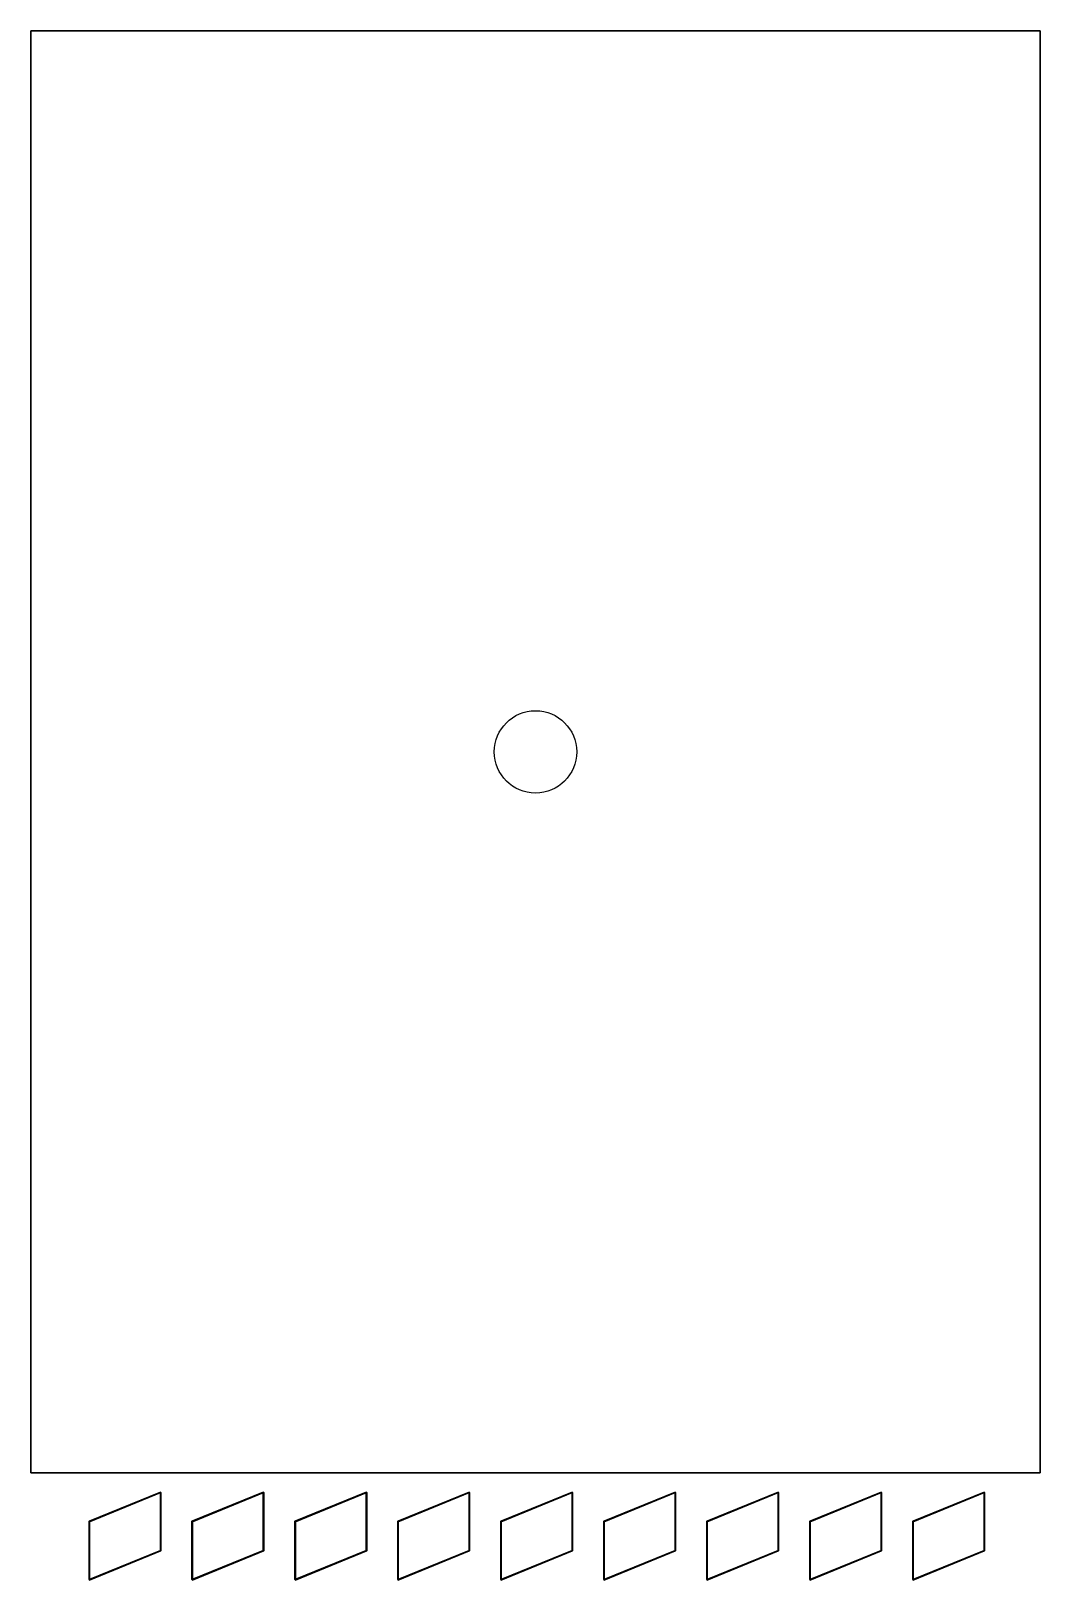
# Model space of a CAD drawing. Header units: metres. Extents: x -16.4 to 2.5, y -1.6 to 7.
# Drawn here: x -2.45 to 2.45, y -0.52 to 7 of the extents above; entities outside this region: 1.
import ezdxf

# ---------------------------------------------------------------- set-up
doc = ezdxf.new("R2010")
doc.units = ezdxf.units.M

msp = doc.modelspace()

# ---------------------------------------------------------------- linework, layer by layer
at = {"layer": 'Fixed Shading', "color": 9}
for points in [[(-1.82179, -0.09399, -1.17317), (-2.16821, -0.23541, -1.03174), (-2.16821, -0.51826, -1.31459), (-1.82179, -0.37683, -1.45601)], [(-1.82179, -0.37683, -1.45601), (-2.16821, -0.51826, -1.31459), (-2.16821, -0.23541, -1.03174), (-1.82179, -0.09399, -1.17317)], [(-1.82179, -0.09399, -1.17317), (-2.16621, -0.23786, -1.02929), (-2.16821, -0.23541, -1.03174)], [(-2.16821, -0.23541, -1.03174), (-2.16621, -0.23786, -1.02929), (-1.82179, -0.09399, -1.17317)], [(-1.82179, -0.09399, -0.67317), (-2.16821, -0.23541, -0.53174), (-2.16821, -0.51826, -0.81459), (-1.82179, -0.37683, -0.95601)], [(-1.82179, -0.37683, -0.95601), (-2.16821, -0.51826, -0.81459), (-2.16821, -0.23541, -0.53174), (-1.82179, -0.09399, -0.67317)], [(-1.82179, -0.09399, -0.67317), (-2.16621, -0.23786, -0.52929), (-2.16821, -0.23541, -0.53174)], [(-2.16821, -0.23541, -0.53174), (-2.16621, -0.23786, -0.52929), (-1.82179, -0.09399, -0.67317)], [(-1.82179, -0.09399, -0.17317), (-2.16821, -0.23541, -0.03174), (-2.16821, -0.51826, -0.31459), (-1.82179, -0.37683, -0.45601)], [(-1.82179, -0.37683, -0.45601), (-2.16821, -0.51826, -0.31459), (-2.16821, -0.23541, -0.03174), (-1.82179, -0.09399, -0.17317)], [(-1.82179, -0.09399, -0.17317), (-2.16621, -0.23786, -0.02929), (-2.16821, -0.23541, -0.03174)], [(-2.16821, -0.23541, -0.03174), (-2.16621, -0.23786, -0.02929), (-1.82179, -0.09399, -0.17317)], [(-1.82179, -0.09399, 0.32683), (-2.16821, -0.23541, 0.46826), (-2.16821, -0.51826, 0.18541), (-1.82179, -0.37683, 0.04399)], [(-1.82179, -0.37683, 0.04399), (-2.16821, -0.51826, 0.18541), (-2.16821, -0.23541, 0.46826), (-1.82179, -0.09399, 0.32683)], [(-1.82179, -0.09399, 0.32683), (-2.16621, -0.23786, 0.47071), (-2.16821, -0.23541, 0.46826)], [(-2.16821, -0.23541, 0.46826), (-2.16621, -0.23786, 0.47071), (-1.82179, -0.09399, 0.32683)], [(-1.82179, -0.09399, 0.82683), (-2.16821, -0.23541, 0.96826), (-2.16821, -0.51826, 0.68541), (-1.82179, -0.37683, 0.54399)], [(-1.82179, -0.37683, 0.54399), (-2.16821, -0.51826, 0.68541), (-2.16821, -0.23541, 0.96826), (-1.82179, -0.09399, 0.82683)], [(-1.82179, -0.09399, 0.82683), (-2.16621, -0.23786, 0.97071), (-2.16821, -0.23541, 0.96826)], [(-2.16821, -0.23541, 0.96826), (-2.16621, -0.23786, 0.97071), (-1.82179, -0.09399, 0.82683)], [(-1.82179, -0.09399, 1.32683), (-2.16821, -0.23541, 1.46826), (-2.16821, -0.51826, 1.18541), (-1.82179, -0.37683, 1.04399)], [(-1.82179, -0.37683, 1.04399), (-2.16821, -0.51826, 1.18541), (-2.16821, -0.23541, 1.46826), (-1.82179, -0.09399, 1.32683)], [(-1.82179, -0.09399, 1.32683), (-2.16621, -0.23786, 1.47071), (-2.16821, -0.23541, 1.46826)], [(-2.16821, -0.23541, 1.46826), (-2.16621, -0.23786, 1.47071), (-1.82179, -0.09399, 1.32683)], [(-1.81979, -0.37928, -1.45356), (-2.16621, -0.52071, -1.31214), (-2.16621, -0.23786, -1.02929), (-1.81979, -0.09644, -1.17072)], [(-1.81979, -0.09644, -1.17072), (-2.16621, -0.23786, -1.02929), (-2.16621, -0.52071, -1.31214), (-1.81979, -0.37928, -1.45356)], [(-1.81979, -0.37928, -0.95356), (-2.16621, -0.52071, -0.81214), (-2.16621, -0.23786, -0.52929), (-1.81979, -0.09644, -0.67072)], [(-1.81979, -0.09644, -0.67072), (-2.16621, -0.23786, -0.52929), (-2.16621, -0.52071, -0.81214), (-1.81979, -0.37928, -0.95356)], [(-1.81979, -0.37928, -0.45356), (-2.16621, -0.52071, -0.31214), (-2.16621, -0.23786, -0.02929), (-1.81979, -0.09644, -0.17072)], [(-1.81979, -0.09644, -0.17072), (-2.16621, -0.23786, -0.02929), (-2.16621, -0.52071, -0.31214), (-1.81979, -0.37928, -0.45356)], [(-1.81979, -0.37928, 0.04644), (-2.16621, -0.52071, 0.18786), (-2.16621, -0.23786, 0.47071), (-1.81979, -0.09644, 0.32928)], [(-1.81979, -0.09644, 0.32928), (-2.16621, -0.23786, 0.47071), (-2.16621, -0.52071, 0.18786), (-1.81979, -0.37928, 0.04644)], [(-1.81979, -0.37928, 0.54644), (-2.16621, -0.52071, 0.68786), (-2.16621, -0.23786, 0.97071), (-1.81979, -0.09644, 0.82928)], [(-1.81979, -0.09644, 0.82928), (-2.16621, -0.23786, 0.97071), (-2.16621, -0.52071, 0.68786), (-1.81979, -0.37928, 0.54644)], [(-1.81979, -0.37928, 1.04644), (-2.16621, -0.52071, 1.18786), (-2.16621, -0.23786, 1.47071), (-1.81979, -0.09644, 1.32928)], [(-1.81979, -0.09644, 1.32928), (-2.16621, -0.23786, 1.47071), (-2.16621, -0.52071, 1.18786), (-1.81979, -0.37928, 1.04644)], [(-1.82179, -0.37683, -1.45601), (-1.81979, -0.09644, -1.17072), (-1.82179, -0.09399, -1.17317)], [(-1.82179, -0.09399, -1.17317), (-1.81979, -0.09644, -1.17072), (-1.82179, -0.37683, -1.45601)], [(-1.82179, -0.37683, -0.95601), (-1.81979, -0.09644, -0.67072), (-1.82179, -0.09399, -0.67317)], [(-1.82179, -0.09399, -0.67317), (-1.81979, -0.09644, -0.67072), (-1.82179, -0.37683, -0.95601)], [(-1.82179, -0.37683, -0.45601), (-1.81979, -0.09644, -0.17072), (-1.82179, -0.09399, -0.17317)], [(-1.82179, -0.09399, -0.17317), (-1.81979, -0.09644, -0.17072), (-1.82179, -0.37683, -0.45601)], [(-1.82179, -0.37683, 0.04399), (-1.81979, -0.09644, 0.32928), (-1.82179, -0.09399, 0.32683)], [(-1.82179, -0.09399, 0.32683), (-1.81979, -0.09644, 0.32928), (-1.82179, -0.37683, 0.04399)], [(-1.82179, -0.37683, 0.54399), (-1.81979, -0.09644, 0.82928), (-1.82179, -0.09399, 0.82683)], [(-1.82179, -0.09399, 0.82683), (-1.81979, -0.09644, 0.82928), (-1.82179, -0.37683, 0.54399)], [(-1.82179, -0.37683, 1.04399), (-1.81979, -0.09644, 1.32928), (-1.82179, -0.09399, 1.32683)], [(-1.82179, -0.09399, 1.32683), (-1.81979, -0.09644, 1.32928), (-1.82179, -0.37683, 1.04399)], [(-1.32179, -0.09399, -1.17317), (-1.66821, -0.23541, -1.03174), (-1.66821, -0.51826, -1.31459), (-1.32179, -0.37683, -1.45601)], [(-1.32179, -0.37683, -1.45601), (-1.66821, -0.51826, -1.31459), (-1.66821, -0.23541, -1.03174), (-1.32179, -0.09399, -1.17317)], [(-1.32179, -0.09399, -1.17317), (-1.66621, -0.23786, -1.02929), (-1.66821, -0.23541, -1.03174)], [(-1.66821, -0.23541, -1.03174), (-1.66621, -0.23786, -1.02929), (-1.32179, -0.09399, -1.17317)], [(-1.32179, -0.09399, -0.67317), (-1.66821, -0.23541, -0.53174), (-1.66821, -0.51826, -0.81459), (-1.32179, -0.37683, -0.95601)], [(-1.32179, -0.37683, -0.95601), (-1.66821, -0.51826, -0.81459), (-1.66821, -0.23541, -0.53174), (-1.32179, -0.09399, -0.67317)], [(-1.32179, -0.09399, -0.67317), (-1.66621, -0.23786, -0.52929), (-1.66821, -0.23541, -0.53174)], [(-1.66821, -0.23541, -0.53174), (-1.66621, -0.23786, -0.52929), (-1.32179, -0.09399, -0.67317)], [(-1.32179, -0.09399, -0.17317), (-1.66821, -0.23541, -0.03174), (-1.66821, -0.51826, -0.31459), (-1.32179, -0.37683, -0.45601)], [(-1.32179, -0.37683, -0.45601), (-1.66821, -0.51826, -0.31459), (-1.66821, -0.23541, -0.03174), (-1.32179, -0.09399, -0.17317)], [(-1.32179, -0.09399, -0.17317), (-1.66621, -0.23786, -0.02929), (-1.66821, -0.23541, -0.03174)], [(-1.66821, -0.23541, -0.03174), (-1.66621, -0.23786, -0.02929), (-1.32179, -0.09399, -0.17317)], [(-1.32179, -0.09399, 0.32683), (-1.66821, -0.23541, 0.46826), (-1.66821, -0.51826, 0.18541), (-1.32179, -0.37683, 0.04399)], [(-1.32179, -0.37683, 0.04399), (-1.66821, -0.51826, 0.18541), (-1.66821, -0.23541, 0.46826), (-1.32179, -0.09399, 0.32683)], [(-1.32179, -0.09399, 0.32683), (-1.66621, -0.23786, 0.47071), (-1.66821, -0.23541, 0.46826)], [(-1.66821, -0.23541, 0.46826), (-1.66621, -0.23786, 0.47071), (-1.32179, -0.09399, 0.32683)], [(-1.32179, -0.09399, 0.82683), (-1.66821, -0.23541, 0.96826), (-1.66821, -0.51826, 0.68541), (-1.32179, -0.37683, 0.54399)], [(-1.32179, -0.37683, 0.54399), (-1.66821, -0.51826, 0.68541), (-1.66821, -0.23541, 0.96826), (-1.32179, -0.09399, 0.82683)], [(-1.32179, -0.09399, 0.82683), (-1.66621, -0.23786, 0.97071), (-1.66821, -0.23541, 0.96826)], [(-1.66821, -0.23541, 0.96826), (-1.66621, -0.23786, 0.97071), (-1.32179, -0.09399, 0.82683)], [(-1.32179, -0.09399, 1.32683), (-1.66821, -0.23541, 1.46826), (-1.66821, -0.51826, 1.18541), (-1.32179, -0.37683, 1.04399)], [(-1.32179, -0.37683, 1.04399), (-1.66821, -0.51826, 1.18541), (-1.66821, -0.23541, 1.46826), (-1.32179, -0.09399, 1.32683)], [(-1.32179, -0.09399, 1.32683), (-1.66621, -0.23786, 1.47071), (-1.66821, -0.23541, 1.46826)], [(-1.66821, -0.23541, 1.46826), (-1.66621, -0.23786, 1.47071), (-1.32179, -0.09399, 1.32683)], [(-1.31979, -0.37928, -1.45356), (-1.66621, -0.52071, -1.31214), (-1.66621, -0.23786, -1.02929), (-1.31979, -0.09644, -1.17072)], [(-1.31979, -0.09644, -1.17072), (-1.66621, -0.23786, -1.02929), (-1.66621, -0.52071, -1.31214), (-1.31979, -0.37928, -1.45356)], [(-1.31979, -0.37928, -0.95356), (-1.66621, -0.52071, -0.81214), (-1.66621, -0.23786, -0.52929), (-1.31979, -0.09644, -0.67072)], [(-1.31979, -0.09644, -0.67072), (-1.66621, -0.23786, -0.52929), (-1.66621, -0.52071, -0.81214), (-1.31979, -0.37928, -0.95356)], [(-1.31979, -0.37928, -0.45356), (-1.66621, -0.52071, -0.31214), (-1.66621, -0.23786, -0.02929), (-1.31979, -0.09644, -0.17072)], [(-1.31979, -0.09644, -0.17072), (-1.66621, -0.23786, -0.02929), (-1.66621, -0.52071, -0.31214), (-1.31979, -0.37928, -0.45356)], [(-1.31979, -0.37928, 0.04644), (-1.66621, -0.52071, 0.18786), (-1.66621, -0.23786, 0.47071), (-1.31979, -0.09644, 0.32928)], [(-1.31979, -0.09644, 0.32928), (-1.66621, -0.23786, 0.47071), (-1.66621, -0.52071, 0.18786), (-1.31979, -0.37928, 0.04644)], [(-1.31979, -0.37928, 0.54644), (-1.66621, -0.52071, 0.68786), (-1.66621, -0.23786, 0.97071), (-1.31979, -0.09644, 0.82928)], [(-1.31979, -0.09644, 0.82928), (-1.66621, -0.23786, 0.97071), (-1.66621, -0.52071, 0.68786), (-1.31979, -0.37928, 0.54644)], [(-1.31979, -0.37928, 1.04644), (-1.66621, -0.52071, 1.18786), (-1.66621, -0.23786, 1.47071), (-1.31979, -0.09644, 1.32928)], [(-1.31979, -0.09644, 1.32928), (-1.66621, -0.23786, 1.47071), (-1.66621, -0.52071, 1.18786), (-1.31979, -0.37928, 1.04644)], [(-1.32179, -0.37683, -1.45601), (-1.31979, -0.09644, -1.17072), (-1.32179, -0.09399, -1.17317)], [(-1.32179, -0.09399, -1.17317), (-1.31979, -0.09644, -1.17072), (-1.32179, -0.37683, -1.45601)], [(-1.32179, -0.37683, -0.95601), (-1.31979, -0.09644, -0.67072), (-1.32179, -0.09399, -0.67317)], [(-1.32179, -0.09399, -0.67317), (-1.31979, -0.09644, -0.67072), (-1.32179, -0.37683, -0.95601)], [(-1.32179, -0.37683, -0.45601), (-1.31979, -0.09644, -0.17072), (-1.32179, -0.09399, -0.17317)], [(-1.32179, -0.09399, -0.17317), (-1.31979, -0.09644, -0.17072), (-1.32179, -0.37683, -0.45601)], [(-1.32179, -0.37683, 0.04399), (-1.31979, -0.09644, 0.32928), (-1.32179, -0.09399, 0.32683)], [(-1.32179, -0.09399, 0.32683), (-1.31979, -0.09644, 0.32928), (-1.32179, -0.37683, 0.04399)], [(-1.32179, -0.37683, 0.54399), (-1.31979, -0.09644, 0.82928), (-1.32179, -0.09399, 0.82683)], [(-1.32179, -0.09399, 0.82683), (-1.31979, -0.09644, 0.82928), (-1.32179, -0.37683, 0.54399)], [(-1.32179, -0.37683, 1.04399), (-1.31979, -0.09644, 1.32928), (-1.32179, -0.09399, 1.32683)], [(-1.32179, -0.09399, 1.32683), (-1.31979, -0.09644, 1.32928), (-1.32179, -0.37683, 1.04399)], [(-0.82179, -0.09399, -1.17317), (-1.16821, -0.23541, -1.03174), (-1.16821, -0.51826, -1.31459), (-0.82179, -0.37683, -1.45601)], [(-0.82179, -0.37683, -1.45601), (-1.16821, -0.51826, -1.31459), (-1.16821, -0.23541, -1.03174), (-0.82179, -0.09399, -1.17317)], [(-0.82179, -0.09399, -1.17317), (-1.16621, -0.23786, -1.02929), (-1.16821, -0.23541, -1.03174)], [(-1.16821, -0.23541, -1.03174), (-1.16621, -0.23786, -1.02929), (-0.82179, -0.09399, -1.17317)], [(-0.82179, -0.09399, -0.67317), (-1.16821, -0.23541, -0.53174), (-1.16821, -0.51826, -0.81459), (-0.82179, -0.37683, -0.95601)], [(-0.82179, -0.37683, -0.95601), (-1.16821, -0.51826, -0.81459), (-1.16821, -0.23541, -0.53174), (-0.82179, -0.09399, -0.67317)], [(-0.82179, -0.09399, -0.67317), (-1.16621, -0.23786, -0.52929), (-1.16821, -0.23541, -0.53174)], [(-1.16821, -0.23541, -0.53174), (-1.16621, -0.23786, -0.52929), (-0.82179, -0.09399, -0.67317)], [(-0.82179, -0.09399, -0.17317), (-1.16821, -0.23541, -0.03174), (-1.16821, -0.51826, -0.31459), (-0.82179, -0.37683, -0.45601)], [(-0.82179, -0.37683, -0.45601), (-1.16821, -0.51826, -0.31459), (-1.16821, -0.23541, -0.03174), (-0.82179, -0.09399, -0.17317)], [(-0.82179, -0.09399, -0.17317), (-1.16621, -0.23786, -0.02929), (-1.16821, -0.23541, -0.03174)], [(-1.16821, -0.23541, -0.03174), (-1.16621, -0.23786, -0.02929), (-0.82179, -0.09399, -0.17317)], [(-0.82179, -0.09399, 0.32683), (-1.16821, -0.23541, 0.46826), (-1.16821, -0.51826, 0.18541), (-0.82179, -0.37683, 0.04399)], [(-0.82179, -0.37683, 0.04399), (-1.16821, -0.51826, 0.18541), (-1.16821, -0.23541, 0.46826), (-0.82179, -0.09399, 0.32683)], [(-0.82179, -0.09399, 0.32683), (-1.16621, -0.23786, 0.47071), (-1.16821, -0.23541, 0.46826)], [(-1.16821, -0.23541, 0.46826), (-1.16621, -0.23786, 0.47071), (-0.82179, -0.09399, 0.32683)], [(-0.82179, -0.09399, 0.82683), (-1.16821, -0.23541, 0.96826), (-1.16821, -0.51826, 0.68541), (-0.82179, -0.37683, 0.54399)], [(-0.82179, -0.37683, 0.54399), (-1.16821, -0.51826, 0.68541), (-1.16821, -0.23541, 0.96826), (-0.82179, -0.09399, 0.82683)], [(-0.82179, -0.09399, 0.82683), (-1.16621, -0.23786, 0.97071), (-1.16821, -0.23541, 0.96826)], [(-1.16821, -0.23541, 0.96826), (-1.16621, -0.23786, 0.97071), (-0.82179, -0.09399, 0.82683)], [(-0.82179, -0.09399, 1.32683), (-1.16821, -0.23541, 1.46826), (-1.16821, -0.51826, 1.18541), (-0.82179, -0.37683, 1.04399)], [(-0.82179, -0.37683, 1.04399), (-1.16821, -0.51826, 1.18541), (-1.16821, -0.23541, 1.46826), (-0.82179, -0.09399, 1.32683)], [(-0.82179, -0.09399, 1.32683), (-1.16621, -0.23786, 1.47071), (-1.16821, -0.23541, 1.46826)], [(-1.16821, -0.23541, 1.46826), (-1.16621, -0.23786, 1.47071), (-0.82179, -0.09399, 1.32683)], [(-0.81979, -0.37928, -1.45356), (-1.16621, -0.52071, -1.31214), (-1.16621, -0.23786, -1.02929), (-0.81979, -0.09644, -1.17072)], [(-0.81979, -0.09644, -1.17072), (-1.16621, -0.23786, -1.02929), (-1.16621, -0.52071, -1.31214), (-0.81979, -0.37928, -1.45356)], [(-0.81979, -0.37928, -0.95356), (-1.16621, -0.52071, -0.81214), (-1.16621, -0.23786, -0.52929), (-0.81979, -0.09644, -0.67072)], [(-0.81979, -0.09644, -0.67072), (-1.16621, -0.23786, -0.52929), (-1.16621, -0.52071, -0.81214), (-0.81979, -0.37928, -0.95356)], [(-0.81979, -0.37928, -0.45356), (-1.16621, -0.52071, -0.31214), (-1.16621, -0.23786, -0.02929), (-0.81979, -0.09644, -0.17072)], [(-0.81979, -0.09644, -0.17072), (-1.16621, -0.23786, -0.02929), (-1.16621, -0.52071, -0.31214), (-0.81979, -0.37928, -0.45356)], [(-0.81979, -0.37928, 0.04644), (-1.16621, -0.52071, 0.18786), (-1.16621, -0.23786, 0.47071), (-0.81979, -0.09644, 0.32928)], [(-0.81979, -0.09644, 0.32928), (-1.16621, -0.23786, 0.47071), (-1.16621, -0.52071, 0.18786), (-0.81979, -0.37928, 0.04644)], [(-0.81979, -0.37928, 0.54644), (-1.16621, -0.52071, 0.68786), (-1.16621, -0.23786, 0.97071), (-0.81979, -0.09644, 0.82928)], [(-0.81979, -0.09644, 0.82928), (-1.16621, -0.23786, 0.97071), (-1.16621, -0.52071, 0.68786), (-0.81979, -0.37928, 0.54644)], [(-0.81979, -0.37928, 1.04644), (-1.16621, -0.52071, 1.18786), (-1.16621, -0.23786, 1.47071), (-0.81979, -0.09644, 1.32928)], [(-0.81979, -0.09644, 1.32928), (-1.16621, -0.23786, 1.47071), (-1.16621, -0.52071, 1.18786), (-0.81979, -0.37928, 1.04644)], [(-0.82179, -0.37683, -1.45601), (-0.81979, -0.09644, -1.17072), (-0.82179, -0.09399, -1.17317)], [(-0.82179, -0.09399, -1.17317), (-0.81979, -0.09644, -1.17072), (-0.82179, -0.37683, -1.45601)], [(-0.82179, -0.37683, -0.95601), (-0.81979, -0.09644, -0.67072), (-0.82179, -0.09399, -0.67317)], [(-0.82179, -0.09399, -0.67317), (-0.81979, -0.09644, -0.67072), (-0.82179, -0.37683, -0.95601)], [(-0.82179, -0.37683, -0.45601), (-0.81979, -0.09644, -0.17072), (-0.82179, -0.09399, -0.17317)], [(-0.82179, -0.09399, -0.17317), (-0.81979, -0.09644, -0.17072), (-0.82179, -0.37683, -0.45601)], [(-0.82179, -0.37683, 0.04399), (-0.81979, -0.09644, 0.32928), (-0.82179, -0.09399, 0.32683)], [(-0.82179, -0.09399, 0.32683), (-0.81979, -0.09644, 0.32928), (-0.82179, -0.37683, 0.04399)], [(-0.82179, -0.37683, 0.54399), (-0.81979, -0.09644, 0.82928), (-0.82179, -0.09399, 0.82683)], [(-0.82179, -0.09399, 0.82683), (-0.81979, -0.09644, 0.82928), (-0.82179, -0.37683, 0.54399)], [(-0.82179, -0.37683, 1.04399), (-0.81979, -0.09644, 1.32928), (-0.82179, -0.09399, 1.32683)], [(-0.82179, -0.09399, 1.32683), (-0.81979, -0.09644, 1.32928), (-0.82179, -0.37683, 1.04399)], [(-0.32179, -0.09399, -1.17317), (-0.66821, -0.23541, -1.03174), (-0.66821, -0.51826, -1.31459), (-0.32179, -0.37683, -1.45601)], [(-0.32179, -0.37683, -1.45601), (-0.66821, -0.51826, -1.31459), (-0.66821, -0.23541, -1.03174), (-0.32179, -0.09399, -1.17317)], [(-0.32179, -0.09399, -1.17317), (-0.66621, -0.23786, -1.02929), (-0.66821, -0.23541, -1.03174)], [(-0.66821, -0.23541, -1.03174), (-0.66621, -0.23786, -1.02929), (-0.32179, -0.09399, -1.17317)], [(-0.32179, -0.09399, -0.67317), (-0.66821, -0.23541, -0.53174), (-0.66821, -0.51826, -0.81459), (-0.32179, -0.37683, -0.95601)], [(-0.32179, -0.37683, -0.95601), (-0.66821, -0.51826, -0.81459), (-0.66821, -0.23541, -0.53174), (-0.32179, -0.09399, -0.67317)], [(-0.32179, -0.09399, -0.67317), (-0.66621, -0.23786, -0.52929), (-0.66821, -0.23541, -0.53174)], [(-0.66821, -0.23541, -0.53174), (-0.66621, -0.23786, -0.52929), (-0.32179, -0.09399, -0.67317)], [(-0.32179, -0.09399, -0.17317), (-0.66821, -0.23541, -0.03174), (-0.66821, -0.51826, -0.31459), (-0.32179, -0.37683, -0.45601)], [(-0.32179, -0.37683, -0.45601), (-0.66821, -0.51826, -0.31459), (-0.66821, -0.23541, -0.03174), (-0.32179, -0.09399, -0.17317)], [(-0.32179, -0.09399, -0.17317), (-0.66621, -0.23786, -0.02929), (-0.66821, -0.23541, -0.03174)], [(-0.66821, -0.23541, -0.03174), (-0.66621, -0.23786, -0.02929), (-0.32179, -0.09399, -0.17317)], [(-0.32179, -0.09399, 0.32683), (-0.66821, -0.23541, 0.46826), (-0.66821, -0.51826, 0.18541), (-0.32179, -0.37683, 0.04399)], [(-0.32179, -0.37683, 0.04399), (-0.66821, -0.51826, 0.18541), (-0.66821, -0.23541, 0.46826), (-0.32179, -0.09399, 0.32683)], [(-0.32179, -0.09399, 0.32683), (-0.66621, -0.23786, 0.47071), (-0.66821, -0.23541, 0.46826)], [(-0.66821, -0.23541, 0.46826), (-0.66621, -0.23786, 0.47071), (-0.32179, -0.09399, 0.32683)], [(-0.32179, -0.09399, 0.82683), (-0.66821, -0.23541, 0.96826), (-0.66821, -0.51826, 0.68541), (-0.32179, -0.37683, 0.54399)], [(-0.32179, -0.37683, 0.54399), (-0.66821, -0.51826, 0.68541), (-0.66821, -0.23541, 0.96826), (-0.32179, -0.09399, 0.82683)], [(-0.32179, -0.09399, 0.82683), (-0.66621, -0.23786, 0.97071), (-0.66821, -0.23541, 0.96826)], [(-0.66821, -0.23541, 0.96826), (-0.66621, -0.23786, 0.97071), (-0.32179, -0.09399, 0.82683)], [(-0.32179, -0.09399, 1.32683), (-0.66821, -0.23541, 1.46826), (-0.66821, -0.51826, 1.18541), (-0.32179, -0.37683, 1.04399)], [(-0.32179, -0.37683, 1.04399), (-0.66821, -0.51826, 1.18541), (-0.66821, -0.23541, 1.46826), (-0.32179, -0.09399, 1.32683)], [(-0.32179, -0.09399, 1.32683), (-0.66621, -0.23786, 1.47071), (-0.66821, -0.23541, 1.46826)], [(-0.66821, -0.23541, 1.46826), (-0.66621, -0.23786, 1.47071), (-0.32179, -0.09399, 1.32683)], [(-0.31979, -0.37928, -1.45356), (-0.66621, -0.52071, -1.31214), (-0.66621, -0.23786, -1.02929), (-0.31979, -0.09644, -1.17072)], [(-0.31979, -0.09644, -1.17072), (-0.66621, -0.23786, -1.02929), (-0.66621, -0.52071, -1.31214), (-0.31979, -0.37928, -1.45356)], [(-0.31979, -0.37928, -0.95356), (-0.66621, -0.52071, -0.81214), (-0.66621, -0.23786, -0.52929), (-0.31979, -0.09644, -0.67072)], [(-0.31979, -0.09644, -0.67072), (-0.66621, -0.23786, -0.52929), (-0.66621, -0.52071, -0.81214), (-0.31979, -0.37928, -0.95356)], [(-0.31979, -0.37928, -0.45356), (-0.66621, -0.52071, -0.31214), (-0.66621, -0.23786, -0.02929), (-0.31979, -0.09644, -0.17072)], [(-0.31979, -0.09644, -0.17072), (-0.66621, -0.23786, -0.02929), (-0.66621, -0.52071, -0.31214), (-0.31979, -0.37928, -0.45356)], [(-0.31979, -0.37928, 0.04644), (-0.66621, -0.52071, 0.18786), (-0.66621, -0.23786, 0.47071), (-0.31979, -0.09644, 0.32928)], [(-0.31979, -0.09644, 0.32928), (-0.66621, -0.23786, 0.47071), (-0.66621, -0.52071, 0.18786), (-0.31979, -0.37928, 0.04644)], [(-0.31979, -0.37928, 0.54644), (-0.66621, -0.52071, 0.68786), (-0.66621, -0.23786, 0.97071), (-0.31979, -0.09644, 0.82928)], [(-0.31979, -0.09644, 0.82928), (-0.66621, -0.23786, 0.97071), (-0.66621, -0.52071, 0.68786), (-0.31979, -0.37928, 0.54644)], [(-0.31979, -0.37928, 1.04644), (-0.66621, -0.52071, 1.18786), (-0.66621, -0.23786, 1.47071), (-0.31979, -0.09644, 1.32928)], [(-0.31979, -0.09644, 1.32928), (-0.66621, -0.23786, 1.47071), (-0.66621, -0.52071, 1.18786), (-0.31979, -0.37928, 1.04644)], [(-0.32179, -0.37683, -1.45601), (-0.31979, -0.09644, -1.17072), (-0.32179, -0.09399, -1.17317)], [(-0.32179, -0.09399, -1.17317), (-0.31979, -0.09644, -1.17072), (-0.32179, -0.37683, -1.45601)], [(-0.32179, -0.37683, -0.95601), (-0.31979, -0.09644, -0.67072), (-0.32179, -0.09399, -0.67317)], [(-0.32179, -0.09399, -0.67317), (-0.31979, -0.09644, -0.67072), (-0.32179, -0.37683, -0.95601)], [(-0.32179, -0.37683, -0.45601), (-0.31979, -0.09644, -0.17072), (-0.32179, -0.09399, -0.17317)], [(-0.32179, -0.09399, -0.17317), (-0.31979, -0.09644, -0.17072), (-0.32179, -0.37683, -0.45601)], [(-0.32179, -0.37683, 0.04399), (-0.31979, -0.09644, 0.32928), (-0.32179, -0.09399, 0.32683)], [(-0.32179, -0.09399, 0.32683), (-0.31979, -0.09644, 0.32928), (-0.32179, -0.37683, 0.04399)], [(-0.32179, -0.37683, 0.54399), (-0.31979, -0.09644, 0.82928), (-0.32179, -0.09399, 0.82683)], [(-0.32179, -0.09399, 0.82683), (-0.31979, -0.09644, 0.82928), (-0.32179, -0.37683, 0.54399)], [(-0.32179, -0.37683, 1.04399), (-0.31979, -0.09644, 1.32928), (-0.32179, -0.09399, 1.32683)], [(-0.32179, -0.09399, 1.32683), (-0.31979, -0.09644, 1.32928), (-0.32179, -0.37683, 1.04399)], [(0.17821, -0.09399, -1.17317), (-0.16821, -0.23541, -1.03174), (-0.16821, -0.51826, -1.31459), (0.17821, -0.37683, -1.45601)], [(0.17821, -0.37683, -1.45601), (-0.16821, -0.51826, -1.31459), (-0.16821, -0.23541, -1.03174), (0.17821, -0.09399, -1.17317)], [(0.17821, -0.09399, -1.17317), (-0.16621, -0.23786, -1.02929), (-0.16821, -0.23541, -1.03174)], [(-0.16821, -0.23541, -1.03174), (-0.16621, -0.23786, -1.02929), (0.17821, -0.09399, -1.17317)], [(0.17821, -0.09399, -0.67317), (-0.16821, -0.23541, -0.53174), (-0.16821, -0.51826, -0.81459), (0.17821, -0.37683, -0.95601)], [(0.17821, -0.37683, -0.95601), (-0.16821, -0.51826, -0.81459), (-0.16821, -0.23541, -0.53174), (0.17821, -0.09399, -0.67317)], [(0.17821, -0.09399, -0.67317), (-0.16621, -0.23786, -0.52929), (-0.16821, -0.23541, -0.53174)], [(-0.16821, -0.23541, -0.53174), (-0.16621, -0.23786, -0.52929), (0.17821, -0.09399, -0.67317)], [(0.17821, -0.09399, -0.17317), (-0.16821, -0.23541, -0.03174), (-0.16821, -0.51826, -0.31459), (0.17821, -0.37683, -0.45601)], [(0.17821, -0.37683, -0.45601), (-0.16821, -0.51826, -0.31459), (-0.16821, -0.23541, -0.03174), (0.17821, -0.09399, -0.17317)], [(0.17821, -0.09399, -0.17317), (-0.16621, -0.23786, -0.02929), (-0.16821, -0.23541, -0.03174)], [(-0.16821, -0.23541, -0.03174), (-0.16621, -0.23786, -0.02929), (0.17821, -0.09399, -0.17317)], [(0.17821, -0.09399, 0.32683), (-0.16821, -0.23541, 0.46826), (-0.16821, -0.51826, 0.18541), (0.17821, -0.37683, 0.04399)], [(0.17821, -0.37683, 0.04399), (-0.16821, -0.51826, 0.18541), (-0.16821, -0.23541, 0.46826), (0.17821, -0.09399, 0.32683)], [(0.17821, -0.09399, 0.32683), (-0.16621, -0.23786, 0.47071), (-0.16821, -0.23541, 0.46826)], [(-0.16821, -0.23541, 0.46826), (-0.16621, -0.23786, 0.47071), (0.17821, -0.09399, 0.32683)], [(0.17821, -0.09399, 0.82683), (-0.16821, -0.23541, 0.96826), (-0.16821, -0.51826, 0.68541), (0.17821, -0.37683, 0.54399)], [(0.17821, -0.37683, 0.54399), (-0.16821, -0.51826, 0.68541), (-0.16821, -0.23541, 0.96826), (0.17821, -0.09399, 0.82683)], [(0.17821, -0.09399, 0.82683), (-0.16621, -0.23786, 0.97071), (-0.16821, -0.23541, 0.96826)], [(-0.16821, -0.23541, 0.96826), (-0.16621, -0.23786, 0.97071), (0.17821, -0.09399, 0.82683)], [(0.17821, -0.09399, 1.32683), (-0.16821, -0.23541, 1.46826), (-0.16821, -0.51826, 1.18541), (0.17821, -0.37683, 1.04399)], [(0.17821, -0.37683, 1.04399), (-0.16821, -0.51826, 1.18541), (-0.16821, -0.23541, 1.46826), (0.17821, -0.09399, 1.32683)], [(0.17821, -0.09399, 1.32683), (-0.16621, -0.23786, 1.47071), (-0.16821, -0.23541, 1.46826)], [(-0.16821, -0.23541, 1.46826), (-0.16621, -0.23786, 1.47071), (0.17821, -0.09399, 1.32683)], [(0.18021, -0.37928, -1.45356), (-0.16621, -0.52071, -1.31214), (-0.16621, -0.23786, -1.02929), (0.18021, -0.09644, -1.17072)], [(0.18021, -0.09644, -1.17072), (-0.16621, -0.23786, -1.02929), (-0.16621, -0.52071, -1.31214), (0.18021, -0.37928, -1.45356)], [(0.18021, -0.37928, -0.95356), (-0.16621, -0.52071, -0.81214), (-0.16621, -0.23786, -0.52929), (0.18021, -0.09644, -0.67072)], [(0.18021, -0.09644, -0.67072), (-0.16621, -0.23786, -0.52929), (-0.16621, -0.52071, -0.81214), (0.18021, -0.37928, -0.95356)], [(0.18021, -0.37928, -0.45356), (-0.16621, -0.52071, -0.31214), (-0.16621, -0.23786, -0.02929), (0.18021, -0.09644, -0.17072)], [(0.18021, -0.09644, -0.17072), (-0.16621, -0.23786, -0.02929), (-0.16621, -0.52071, -0.31214), (0.18021, -0.37928, -0.45356)], [(0.18021, -0.37928, 0.04644), (-0.16621, -0.52071, 0.18786), (-0.16621, -0.23786, 0.47071), (0.18021, -0.09644, 0.32928)], [(0.18021, -0.09644, 0.32928), (-0.16621, -0.23786, 0.47071), (-0.16621, -0.52071, 0.18786), (0.18021, -0.37928, 0.04644)], [(0.18021, -0.37928, 0.54644), (-0.16621, -0.52071, 0.68786), (-0.16621, -0.23786, 0.97071), (0.18021, -0.09644, 0.82928)], [(0.18021, -0.09644, 0.82928), (-0.16621, -0.23786, 0.97071), (-0.16621, -0.52071, 0.68786), (0.18021, -0.37928, 0.54644)], [(0.18021, -0.37928, 1.04644), (-0.16621, -0.52071, 1.18786), (-0.16621, -0.23786, 1.47071), (0.18021, -0.09644, 1.32928)], [(0.18021, -0.09644, 1.32928), (-0.16621, -0.23786, 1.47071), (-0.16621, -0.52071, 1.18786), (0.18021, -0.37928, 1.04644)], [(0.17821, -0.37683, -1.45601), (0.18021, -0.09644, -1.17072), (0.17821, -0.09399, -1.17317)], [(0.17821, -0.09399, -1.17317), (0.18021, -0.09644, -1.17072), (0.17821, -0.37683, -1.45601)], [(0.17821, -0.37683, -0.95601), (0.18021, -0.09644, -0.67072), (0.17821, -0.09399, -0.67317)], [(0.17821, -0.09399, -0.67317), (0.18021, -0.09644, -0.67072), (0.17821, -0.37683, -0.95601)], [(0.17821, -0.37683, -0.45601), (0.18021, -0.09644, -0.17072), (0.17821, -0.09399, -0.17317)], [(0.17821, -0.09399, -0.17317), (0.18021, -0.09644, -0.17072), (0.17821, -0.37683, -0.45601)], [(0.17821, -0.37683, 0.04399), (0.18021, -0.09644, 0.32928), (0.17821, -0.09399, 0.32683)], [(0.17821, -0.09399, 0.32683), (0.18021, -0.09644, 0.32928), (0.17821, -0.37683, 0.04399)], [(0.17821, -0.37683, 0.54399), (0.18021, -0.09644, 0.82928), (0.17821, -0.09399, 0.82683)], [(0.17821, -0.09399, 0.82683), (0.18021, -0.09644, 0.82928), (0.17821, -0.37683, 0.54399)], [(0.17821, -0.37683, 1.04399), (0.18021, -0.09644, 1.32928), (0.17821, -0.09399, 1.32683)], [(0.17821, -0.09399, 1.32683), (0.18021, -0.09644, 1.32928), (0.17821, -0.37683, 1.04399)], [(0.67821, -0.09399, -1.17317), (0.33179, -0.23541, -1.03174), (0.33179, -0.51826, -1.31459), (0.67821, -0.37683, -1.45601)], [(0.67821, -0.37683, -1.45601), (0.33179, -0.51826, -1.31459), (0.33179, -0.23541, -1.03174), (0.67821, -0.09399, -1.17317)], [(0.67821, -0.09399, -1.17317), (0.33379, -0.23786, -1.02929), (0.33179, -0.23541, -1.03174)], [(0.33179, -0.23541, -1.03174), (0.33379, -0.23786, -1.02929), (0.67821, -0.09399, -1.17317)], [(0.67821, -0.09399, -0.67317), (0.33179, -0.23541, -0.53174), (0.33179, -0.51826, -0.81459), (0.67821, -0.37683, -0.95601)], [(0.67821, -0.37683, -0.95601), (0.33179, -0.51826, -0.81459), (0.33179, -0.23541, -0.53174), (0.67821, -0.09399, -0.67317)], [(0.67821, -0.09399, -0.67317), (0.33379, -0.23786, -0.52929), (0.33179, -0.23541, -0.53174)], [(0.33179, -0.23541, -0.53174), (0.33379, -0.23786, -0.52929), (0.67821, -0.09399, -0.67317)], [(0.67821, -0.09399, -0.17317), (0.33179, -0.23541, -0.03174), (0.33179, -0.51826, -0.31459), (0.67821, -0.37683, -0.45601)], [(0.67821, -0.37683, -0.45601), (0.33179, -0.51826, -0.31459), (0.33179, -0.23541, -0.03174), (0.67821, -0.09399, -0.17317)], [(0.67821, -0.09399, -0.17317), (0.33379, -0.23786, -0.02929), (0.33179, -0.23541, -0.03174)], [(0.33179, -0.23541, -0.03174), (0.33379, -0.23786, -0.02929), (0.67821, -0.09399, -0.17317)], [(0.67821, -0.09399, 0.32683), (0.33179, -0.23541, 0.46826), (0.33179, -0.51826, 0.18541), (0.67821, -0.37683, 0.04399)], [(0.67821, -0.37683, 0.04399), (0.33179, -0.51826, 0.18541), (0.33179, -0.23541, 0.46826), (0.67821, -0.09399, 0.32683)], [(0.67821, -0.09399, 0.32683), (0.33379, -0.23786, 0.47071), (0.33179, -0.23541, 0.46826)], [(0.33179, -0.23541, 0.46826), (0.33379, -0.23786, 0.47071), (0.67821, -0.09399, 0.32683)], [(0.67821, -0.09399, 0.82683), (0.33179, -0.23541, 0.96826), (0.33179, -0.51826, 0.68541), (0.67821, -0.37683, 0.54399)], [(0.67821, -0.37683, 0.54399), (0.33179, -0.51826, 0.68541), (0.33179, -0.23541, 0.96826), (0.67821, -0.09399, 0.82683)], [(0.67821, -0.09399, 0.82683), (0.33379, -0.23786, 0.97071), (0.33179, -0.23541, 0.96826)], [(0.33179, -0.23541, 0.96826), (0.33379, -0.23786, 0.97071), (0.67821, -0.09399, 0.82683)], [(0.67821, -0.09399, 1.32683), (0.33179, -0.23541, 1.46826), (0.33179, -0.51826, 1.18541), (0.67821, -0.37683, 1.04399)], [(0.67821, -0.37683, 1.04399), (0.33179, -0.51826, 1.18541), (0.33179, -0.23541, 1.46826), (0.67821, -0.09399, 1.32683)], [(0.67821, -0.09399, 1.32683), (0.33379, -0.23786, 1.47071), (0.33179, -0.23541, 1.46826)], [(0.33179, -0.23541, 1.46826), (0.33379, -0.23786, 1.47071), (0.67821, -0.09399, 1.32683)], [(0.68021, -0.37928, -1.45356), (0.33379, -0.52071, -1.31214), (0.33379, -0.23786, -1.02929), (0.68021, -0.09644, -1.17072)], [(0.68021, -0.09644, -1.17072), (0.33379, -0.23786, -1.02929), (0.33379, -0.52071, -1.31214), (0.68021, -0.37928, -1.45356)], [(0.68021, -0.37928, -0.95356), (0.33379, -0.52071, -0.81214), (0.33379, -0.23786, -0.52929), (0.68021, -0.09644, -0.67072)], [(0.68021, -0.09644, -0.67072), (0.33379, -0.23786, -0.52929), (0.33379, -0.52071, -0.81214), (0.68021, -0.37928, -0.95356)], [(0.68021, -0.37928, -0.45356), (0.33379, -0.52071, -0.31214), (0.33379, -0.23786, -0.02929), (0.68021, -0.09644, -0.17072)], [(0.68021, -0.09644, -0.17072), (0.33379, -0.23786, -0.02929), (0.33379, -0.52071, -0.31214), (0.68021, -0.37928, -0.45356)], [(0.68021, -0.37928, 0.04644), (0.33379, -0.52071, 0.18786), (0.33379, -0.23786, 0.47071), (0.68021, -0.09644, 0.32928)], [(0.68021, -0.09644, 0.32928), (0.33379, -0.23786, 0.47071), (0.33379, -0.52071, 0.18786), (0.68021, -0.37928, 0.04644)], [(0.68021, -0.37928, 0.54644), (0.33379, -0.52071, 0.68786), (0.33379, -0.23786, 0.97071), (0.68021, -0.09644, 0.82928)], [(0.68021, -0.09644, 0.82928), (0.33379, -0.23786, 0.97071), (0.33379, -0.52071, 0.68786), (0.68021, -0.37928, 0.54644)], [(0.68021, -0.37928, 1.04644), (0.33379, -0.52071, 1.18786), (0.33379, -0.23786, 1.47071), (0.68021, -0.09644, 1.32928)], [(0.68021, -0.09644, 1.32928), (0.33379, -0.23786, 1.47071), (0.33379, -0.52071, 1.18786), (0.68021, -0.37928, 1.04644)], [(0.67821, -0.37683, -1.45601), (0.68021, -0.09644, -1.17072), (0.67821, -0.09399, -1.17317)], [(0.67821, -0.09399, -1.17317), (0.68021, -0.09644, -1.17072), (0.67821, -0.37683, -1.45601)], [(0.67821, -0.37683, -0.95601), (0.68021, -0.09644, -0.67072), (0.67821, -0.09399, -0.67317)], [(0.67821, -0.09399, -0.67317), (0.68021, -0.09644, -0.67072), (0.67821, -0.37683, -0.95601)], [(0.67821, -0.37683, -0.45601), (0.68021, -0.09644, -0.17072), (0.67821, -0.09399, -0.17317)], [(0.67821, -0.09399, -0.17317), (0.68021, -0.09644, -0.17072), (0.67821, -0.37683, -0.45601)], [(0.67821, -0.37683, 0.04399), (0.68021, -0.09644, 0.32928), (0.67821, -0.09399, 0.32683)], [(0.67821, -0.09399, 0.32683), (0.68021, -0.09644, 0.32928), (0.67821, -0.37683, 0.04399)], [(0.67821, -0.37683, 0.54399), (0.68021, -0.09644, 0.82928), (0.67821, -0.09399, 0.82683)], [(0.67821, -0.09399, 0.82683), (0.68021, -0.09644, 0.82928), (0.67821, -0.37683, 0.54399)], [(0.67821, -0.37683, 1.04399), (0.68021, -0.09644, 1.32928), (0.67821, -0.09399, 1.32683)], [(0.67821, -0.09399, 1.32683), (0.68021, -0.09644, 1.32928), (0.67821, -0.37683, 1.04399)], [(1.17821, -0.09399, -1.17317), (0.83179, -0.23541, -1.03174), (0.83179, -0.51826, -1.31459), (1.17821, -0.37683, -1.45601)], [(1.17821, -0.37683, -1.45601), (0.83179, -0.51826, -1.31459), (0.83179, -0.23541, -1.03174), (1.17821, -0.09399, -1.17317)], [(1.17821, -0.09399, -1.17317), (0.83379, -0.23786, -1.02929), (0.83179, -0.23541, -1.03174)], [(0.83179, -0.23541, -1.03174), (0.83379, -0.23786, -1.02929), (1.17821, -0.09399, -1.17317)], [(1.17821, -0.09399, -0.67317), (0.83179, -0.23541, -0.53174), (0.83179, -0.51826, -0.81459), (1.17821, -0.37683, -0.95601)], [(1.17821, -0.37683, -0.95601), (0.83179, -0.51826, -0.81459), (0.83179, -0.23541, -0.53174), (1.17821, -0.09399, -0.67317)], [(1.17821, -0.09399, -0.67317), (0.83379, -0.23786, -0.52929), (0.83179, -0.23541, -0.53174)], [(0.83179, -0.23541, -0.53174), (0.83379, -0.23786, -0.52929), (1.17821, -0.09399, -0.67317)], [(1.17821, -0.09399, -0.17317), (0.83179, -0.23541, -0.03174), (0.83179, -0.51826, -0.31459), (1.17821, -0.37683, -0.45601)], [(1.17821, -0.37683, -0.45601), (0.83179, -0.51826, -0.31459), (0.83179, -0.23541, -0.03174), (1.17821, -0.09399, -0.17317)], [(1.17821, -0.09399, -0.17317), (0.83379, -0.23786, -0.02929), (0.83179, -0.23541, -0.03174)], [(0.83179, -0.23541, -0.03174), (0.83379, -0.23786, -0.02929), (1.17821, -0.09399, -0.17317)], [(1.17821, -0.09399, 0.32683), (0.83179, -0.23541, 0.46826), (0.83179, -0.51826, 0.18541), (1.17821, -0.37683, 0.04399)], [(1.17821, -0.37683, 0.04399), (0.83179, -0.51826, 0.18541), (0.83179, -0.23541, 0.46826), (1.17821, -0.09399, 0.32683)], [(1.17821, -0.09399, 0.32683), (0.83379, -0.23786, 0.47071), (0.83179, -0.23541, 0.46826)], [(0.83179, -0.23541, 0.46826), (0.83379, -0.23786, 0.47071), (1.17821, -0.09399, 0.32683)], [(1.17821, -0.09399, 0.82683), (0.83179, -0.23541, 0.96826), (0.83179, -0.51826, 0.68541), (1.17821, -0.37683, 0.54399)], [(1.17821, -0.37683, 0.54399), (0.83179, -0.51826, 0.68541), (0.83179, -0.23541, 0.96826), (1.17821, -0.09399, 0.82683)], [(1.17821, -0.09399, 0.82683), (0.83379, -0.23786, 0.97071), (0.83179, -0.23541, 0.96826)], [(0.83179, -0.23541, 0.96826), (0.83379, -0.23786, 0.97071), (1.17821, -0.09399, 0.82683)], [(1.17821, -0.09399, 1.32683), (0.83179, -0.23541, 1.46826), (0.83179, -0.51826, 1.18541), (1.17821, -0.37683, 1.04399)], [(1.17821, -0.37683, 1.04399), (0.83179, -0.51826, 1.18541), (0.83179, -0.23541, 1.46826), (1.17821, -0.09399, 1.32683)], [(1.17821, -0.09399, 1.32683), (0.83379, -0.23786, 1.47071), (0.83179, -0.23541, 1.46826)], [(0.83179, -0.23541, 1.46826), (0.83379, -0.23786, 1.47071), (1.17821, -0.09399, 1.32683)], [(1.18021, -0.37928, -1.45356), (0.83379, -0.52071, -1.31214), (0.83379, -0.23786, -1.02929), (1.18021, -0.09644, -1.17072)], [(1.18021, -0.09644, -1.17072), (0.83379, -0.23786, -1.02929), (0.83379, -0.52071, -1.31214), (1.18021, -0.37928, -1.45356)], [(1.18021, -0.37928, -0.95356), (0.83379, -0.52071, -0.81214), (0.83379, -0.23786, -0.52929), (1.18021, -0.09644, -0.67072)], [(1.18021, -0.09644, -0.67072), (0.83379, -0.23786, -0.52929), (0.83379, -0.52071, -0.81214), (1.18021, -0.37928, -0.95356)], [(1.18021, -0.37928, -0.45356), (0.83379, -0.52071, -0.31214), (0.83379, -0.23786, -0.02929), (1.18021, -0.09644, -0.17072)], [(1.18021, -0.09644, -0.17072), (0.83379, -0.23786, -0.02929), (0.83379, -0.52071, -0.31214), (1.18021, -0.37928, -0.45356)], [(1.18021, -0.37928, 0.04644), (0.83379, -0.52071, 0.18786), (0.83379, -0.23786, 0.47071), (1.18021, -0.09644, 0.32928)], [(1.18021, -0.09644, 0.32928), (0.83379, -0.23786, 0.47071), (0.83379, -0.52071, 0.18786), (1.18021, -0.37928, 0.04644)], [(1.18021, -0.37928, 0.54644), (0.83379, -0.52071, 0.68786), (0.83379, -0.23786, 0.97071), (1.18021, -0.09644, 0.82928)], [(1.18021, -0.09644, 0.82928), (0.83379, -0.23786, 0.97071), (0.83379, -0.52071, 0.68786), (1.18021, -0.37928, 0.54644)], [(1.18021, -0.37928, 1.04644), (0.83379, -0.52071, 1.18786), (0.83379, -0.23786, 1.47071), (1.18021, -0.09644, 1.32928)], [(1.18021, -0.09644, 1.32928), (0.83379, -0.23786, 1.47071), (0.83379, -0.52071, 1.18786), (1.18021, -0.37928, 1.04644)], [(1.17821, -0.37683, -1.45601), (1.18021, -0.09644, -1.17072), (1.17821, -0.09399, -1.17317)], [(1.17821, -0.09399, -1.17317), (1.18021, -0.09644, -1.17072), (1.17821, -0.37683, -1.45601)], [(1.17821, -0.37683, -0.95601), (1.18021, -0.09644, -0.67072), (1.17821, -0.09399, -0.67317)], [(1.17821, -0.09399, -0.67317), (1.18021, -0.09644, -0.67072), (1.17821, -0.37683, -0.95601)], [(1.17821, -0.37683, -0.45601), (1.18021, -0.09644, -0.17072), (1.17821, -0.09399, -0.17317)], [(1.17821, -0.09399, -0.17317), (1.18021, -0.09644, -0.17072), (1.17821, -0.37683, -0.45601)], [(1.17821, -0.37683, 0.04399), (1.18021, -0.09644, 0.32928), (1.17821, -0.09399, 0.32683)], [(1.17821, -0.09399, 0.32683), (1.18021, -0.09644, 0.32928), (1.17821, -0.37683, 0.04399)], [(1.17821, -0.37683, 0.54399), (1.18021, -0.09644, 0.82928), (1.17821, -0.09399, 0.82683)], [(1.17821, -0.09399, 0.82683), (1.18021, -0.09644, 0.82928), (1.17821, -0.37683, 0.54399)], [(1.17821, -0.37683, 1.04399), (1.18021, -0.09644, 1.32928), (1.17821, -0.09399, 1.32683)], [(1.17821, -0.09399, 1.32683), (1.18021, -0.09644, 1.32928), (1.17821, -0.37683, 1.04399)], [(1.67821, -0.09399, -1.17317), (1.33179, -0.23541, -1.03174), (1.33179, -0.51826, -1.31459), (1.67821, -0.37683, -1.45601)], [(1.67821, -0.37683, -1.45601), (1.33179, -0.51826, -1.31459), (1.33179, -0.23541, -1.03174), (1.67821, -0.09399, -1.17317)], [(1.67821, -0.09399, -1.17317), (1.33379, -0.23786, -1.02929), (1.33179, -0.23541, -1.03174)], [(1.33179, -0.23541, -1.03174), (1.33379, -0.23786, -1.02929), (1.67821, -0.09399, -1.17317)], [(1.67821, -0.09399, -0.67317), (1.33179, -0.23541, -0.53174), (1.33179, -0.51826, -0.81459), (1.67821, -0.37683, -0.95601)], [(1.67821, -0.37683, -0.95601), (1.33179, -0.51826, -0.81459), (1.33179, -0.23541, -0.53174), (1.67821, -0.09399, -0.67317)], [(1.67821, -0.09399, -0.67317), (1.33379, -0.23786, -0.52929), (1.33179, -0.23541, -0.53174)], [(1.33179, -0.23541, -0.53174), (1.33379, -0.23786, -0.52929), (1.67821, -0.09399, -0.67317)], [(1.67821, -0.09399, -0.17317), (1.33179, -0.23541, -0.03174), (1.33179, -0.51826, -0.31459), (1.67821, -0.37683, -0.45601)], [(1.67821, -0.37683, -0.45601), (1.33179, -0.51826, -0.31459), (1.33179, -0.23541, -0.03174), (1.67821, -0.09399, -0.17317)], [(1.67821, -0.09399, -0.17317), (1.33379, -0.23786, -0.02929), (1.33179, -0.23541, -0.03174)], [(1.33179, -0.23541, -0.03174), (1.33379, -0.23786, -0.02929), (1.67821, -0.09399, -0.17317)], [(1.67821, -0.09399, 0.32683), (1.33179, -0.23541, 0.46826), (1.33179, -0.51826, 0.18541), (1.67821, -0.37683, 0.04399)], [(1.67821, -0.37683, 0.04399), (1.33179, -0.51826, 0.18541), (1.33179, -0.23541, 0.46826), (1.67821, -0.09399, 0.32683)], [(1.67821, -0.09399, 0.32683), (1.33379, -0.23786, 0.47071), (1.33179, -0.23541, 0.46826)], [(1.33179, -0.23541, 0.46826), (1.33379, -0.23786, 0.47071), (1.67821, -0.09399, 0.32683)], [(1.67821, -0.09399, 0.82683), (1.33179, -0.23541, 0.96826), (1.33179, -0.51826, 0.68541), (1.67821, -0.37683, 0.54399)], [(1.67821, -0.37683, 0.54399), (1.33179, -0.51826, 0.68541), (1.33179, -0.23541, 0.96826), (1.67821, -0.09399, 0.82683)], [(1.67821, -0.09399, 0.82683), (1.33379, -0.23786, 0.97071), (1.33179, -0.23541, 0.96826)], [(1.33179, -0.23541, 0.96826), (1.33379, -0.23786, 0.97071), (1.67821, -0.09399, 0.82683)], [(1.67821, -0.09399, 1.32683), (1.33179, -0.23541, 1.46826), (1.33179, -0.51826, 1.18541), (1.67821, -0.37683, 1.04399)], [(1.67821, -0.37683, 1.04399), (1.33179, -0.51826, 1.18541), (1.33179, -0.23541, 1.46826), (1.67821, -0.09399, 1.32683)], [(1.67821, -0.09399, 1.32683), (1.33379, -0.23786, 1.47071), (1.33179, -0.23541, 1.46826)], [(1.33179, -0.23541, 1.46826), (1.33379, -0.23786, 1.47071), (1.67821, -0.09399, 1.32683)], [(1.68021, -0.37928, -1.45356), (1.33379, -0.52071, -1.31214), (1.33379, -0.23786, -1.02929), (1.68021, -0.09644, -1.17072)], [(1.68021, -0.09644, -1.17072), (1.33379, -0.23786, -1.02929), (1.33379, -0.52071, -1.31214), (1.68021, -0.37928, -1.45356)], [(1.68021, -0.37928, -0.95356), (1.33379, -0.52071, -0.81214), (1.33379, -0.23786, -0.52929), (1.68021, -0.09644, -0.67072)], [(1.68021, -0.09644, -0.67072), (1.33379, -0.23786, -0.52929), (1.33379, -0.52071, -0.81214), (1.68021, -0.37928, -0.95356)], [(1.68021, -0.37928, -0.45356), (1.33379, -0.52071, -0.31214), (1.33379, -0.23786, -0.02929), (1.68021, -0.09644, -0.17072)], [(1.68021, -0.09644, -0.17072), (1.33379, -0.23786, -0.02929), (1.33379, -0.52071, -0.31214), (1.68021, -0.37928, -0.45356)], [(1.68021, -0.37928, 0.04644), (1.33379, -0.52071, 0.18786), (1.33379, -0.23786, 0.47071), (1.68021, -0.09644, 0.32928)], [(1.68021, -0.09644, 0.32928), (1.33379, -0.23786, 0.47071), (1.33379, -0.52071, 0.18786), (1.68021, -0.37928, 0.04644)], [(1.68021, -0.37928, 0.54644), (1.33379, -0.52071, 0.68786), (1.33379, -0.23786, 0.97071), (1.68021, -0.09644, 0.82928)], [(1.68021, -0.09644, 0.82928), (1.33379, -0.23786, 0.97071), (1.33379, -0.52071, 0.68786), (1.68021, -0.37928, 0.54644)], [(1.68021, -0.37928, 1.04644), (1.33379, -0.52071, 1.18786), (1.33379, -0.23786, 1.47071), (1.68021, -0.09644, 1.32928)], [(1.68021, -0.09644, 1.32928), (1.33379, -0.23786, 1.47071), (1.33379, -0.52071, 1.18786), (1.68021, -0.37928, 1.04644)], [(1.67821, -0.37683, -1.45601), (1.68021, -0.09644, -1.17072), (1.67821, -0.09399, -1.17317)], [(1.67821, -0.09399, -1.17317), (1.68021, -0.09644, -1.17072), (1.67821, -0.37683, -1.45601)], [(1.67821, -0.37683, -0.95601), (1.68021, -0.09644, -0.67072), (1.67821, -0.09399, -0.67317)], [(1.67821, -0.09399, -0.67317), (1.68021, -0.09644, -0.67072), (1.67821, -0.37683, -0.95601)], [(1.67821, -0.37683, -0.45601), (1.68021, -0.09644, -0.17072), (1.67821, -0.09399, -0.17317)], [(1.67821, -0.09399, -0.17317), (1.68021, -0.09644, -0.17072), (1.67821, -0.37683, -0.45601)], [(1.67821, -0.37683, 0.04399), (1.68021, -0.09644, 0.32928), (1.67821, -0.09399, 0.32683)], [(1.67821, -0.09399, 0.32683), (1.68021, -0.09644, 0.32928), (1.67821, -0.37683, 0.04399)], [(1.67821, -0.37683, 0.54399), (1.68021, -0.09644, 0.82928), (1.67821, -0.09399, 0.82683)], [(1.67821, -0.09399, 0.82683), (1.68021, -0.09644, 0.82928), (1.67821, -0.37683, 0.54399)], [(1.67821, -0.37683, 1.04399), (1.68021, -0.09644, 1.32928), (1.67821, -0.09399, 1.32683)], [(1.67821, -0.09399, 1.32683), (1.68021, -0.09644, 1.32928), (1.67821, -0.37683, 1.04399)], [(2.17821, -0.09399, -1.17317), (1.83179, -0.23541, -1.03174), (1.83179, -0.51826, -1.31459), (2.17821, -0.37683, -1.45601)], [(2.17821, -0.37683, -1.45601), (1.83179, -0.51826, -1.31459), (1.83179, -0.23541, -1.03174), (2.17821, -0.09399, -1.17317)], [(2.17821, -0.09399, -1.17317), (1.83379, -0.23786, -1.02929), (1.83179, -0.23541, -1.03174)], [(1.83179, -0.23541, -1.03174), (1.83379, -0.23786, -1.02929), (2.17821, -0.09399, -1.17317)], [(2.17821, -0.09399, -0.67317), (1.83179, -0.23541, -0.53174), (1.83179, -0.51826, -0.81459), (2.17821, -0.37683, -0.95601)], [(2.17821, -0.37683, -0.95601), (1.83179, -0.51826, -0.81459), (1.83179, -0.23541, -0.53174), (2.17821, -0.09399, -0.67317)], [(2.17821, -0.09399, -0.67317), (1.83379, -0.23786, -0.52929), (1.83179, -0.23541, -0.53174)], [(1.83179, -0.23541, -0.53174), (1.83379, -0.23786, -0.52929), (2.17821, -0.09399, -0.67317)], [(2.17821, -0.09399, -0.17317), (1.83179, -0.23541, -0.03174), (1.83179, -0.51826, -0.31459), (2.17821, -0.37683, -0.45601)], [(2.17821, -0.37683, -0.45601), (1.83179, -0.51826, -0.31459), (1.83179, -0.23541, -0.03174), (2.17821, -0.09399, -0.17317)], [(2.17821, -0.09399, -0.17317), (1.83379, -0.23786, -0.02929), (1.83179, -0.23541, -0.03174)], [(1.83179, -0.23541, -0.03174), (1.83379, -0.23786, -0.02929), (2.17821, -0.09399, -0.17317)], [(2.17821, -0.09399, 0.32683), (1.83179, -0.23541, 0.46826), (1.83179, -0.51826, 0.18541), (2.17821, -0.37683, 0.04399)], [(2.17821, -0.37683, 0.04399), (1.83179, -0.51826, 0.18541), (1.83179, -0.23541, 0.46826), (2.17821, -0.09399, 0.32683)], [(2.17821, -0.09399, 0.32683), (1.83379, -0.23786, 0.47071), (1.83179, -0.23541, 0.46826)], [(1.83179, -0.23541, 0.46826), (1.83379, -0.23786, 0.47071), (2.17821, -0.09399, 0.32683)], [(2.17821, -0.09399, 0.82683), (1.83179, -0.23541, 0.96826), (1.83179, -0.51826, 0.68541), (2.17821, -0.37683, 0.54399)], [(2.17821, -0.37683, 0.54399), (1.83179, -0.51826, 0.68541), (1.83179, -0.23541, 0.96826), (2.17821, -0.09399, 0.82683)], [(2.17821, -0.09399, 0.82683), (1.83379, -0.23786, 0.97071), (1.83179, -0.23541, 0.96826)], [(1.83179, -0.23541, 0.96826), (1.83379, -0.23786, 0.97071), (2.17821, -0.09399, 0.82683)], [(2.17821, -0.09399, 1.32683), (1.83179, -0.23541, 1.46826), (1.83179, -0.51826, 1.18541), (2.17821, -0.37683, 1.04399)], [(2.17821, -0.37683, 1.04399), (1.83179, -0.51826, 1.18541), (1.83179, -0.23541, 1.46826), (2.17821, -0.09399, 1.32683)], [(2.17821, -0.09399, 1.32683), (1.83379, -0.23786, 1.47071), (1.83179, -0.23541, 1.46826)], [(1.83179, -0.23541, 1.46826), (1.83379, -0.23786, 1.47071), (2.17821, -0.09399, 1.32683)], [(2.18021, -0.37928, -1.45356), (1.83379, -0.52071, -1.31214), (1.83379, -0.23786, -1.02929), (2.18021, -0.09644, -1.17072)], [(2.18021, -0.09644, -1.17072), (1.83379, -0.23786, -1.02929), (1.83379, -0.52071, -1.31214), (2.18021, -0.37928, -1.45356)], [(2.18021, -0.37928, -0.95356), (1.83379, -0.52071, -0.81214), (1.83379, -0.23786, -0.52929), (2.18021, -0.09644, -0.67072)], [(2.18021, -0.09644, -0.67072), (1.83379, -0.23786, -0.52929), (1.83379, -0.52071, -0.81214), (2.18021, -0.37928, -0.95356)], [(2.18021, -0.37928, -0.45356), (1.83379, -0.52071, -0.31214), (1.83379, -0.23786, -0.02929), (2.18021, -0.09644, -0.17072)], [(2.18021, -0.09644, -0.17072), (1.83379, -0.23786, -0.02929), (1.83379, -0.52071, -0.31214), (2.18021, -0.37928, -0.45356)], [(2.18021, -0.37928, 0.04644), (1.83379, -0.52071, 0.18786), (1.83379, -0.23786, 0.47071), (2.18021, -0.09644, 0.32928)], [(2.18021, -0.09644, 0.32928), (1.83379, -0.23786, 0.47071), (1.83379, -0.52071, 0.18786), (2.18021, -0.37928, 0.04644)], [(2.18021, -0.37928, 0.54644), (1.83379, -0.52071, 0.68786), (1.83379, -0.23786, 0.97071), (2.18021, -0.09644, 0.82928)], [(2.18021, -0.09644, 0.82928), (1.83379, -0.23786, 0.97071), (1.83379, -0.52071, 0.68786), (2.18021, -0.37928, 0.54644)], [(2.18021, -0.37928, 1.04644), (1.83379, -0.52071, 1.18786), (1.83379, -0.23786, 1.47071), (2.18021, -0.09644, 1.32928)], [(2.18021, -0.09644, 1.32928), (1.83379, -0.23786, 1.47071), (1.83379, -0.52071, 1.18786), (2.18021, -0.37928, 1.04644)], [(2.17821, -0.37683, -1.45601), (2.18021, -0.09644, -1.17072), (2.17821, -0.09399, -1.17317)], [(2.17821, -0.09399, -1.17317), (2.18021, -0.09644, -1.17072), (2.17821, -0.37683, -1.45601)], [(2.17821, -0.37683, -0.95601), (2.18021, -0.09644, -0.67072), (2.17821, -0.09399, -0.67317)], [(2.17821, -0.09399, -0.67317), (2.18021, -0.09644, -0.67072), (2.17821, -0.37683, -0.95601)], [(2.17821, -0.37683, -0.45601), (2.18021, -0.09644, -0.17072), (2.17821, -0.09399, -0.17317)], [(2.17821, -0.09399, -0.17317), (2.18021, -0.09644, -0.17072), (2.17821, -0.37683, -0.45601)], [(2.17821, -0.37683, 0.04399), (2.18021, -0.09644, 0.32928), (2.17821, -0.09399, 0.32683)], [(2.17821, -0.09399, 0.32683), (2.18021, -0.09644, 0.32928), (2.17821, -0.37683, 0.04399)], [(2.17821, -0.37683, 0.54399), (2.18021, -0.09644, 0.82928), (2.17821, -0.09399, 0.82683)], [(2.17821, -0.09399, 0.82683), (2.18021, -0.09644, 0.82928), (2.17821, -0.37683, 0.54399)], [(2.17821, -0.37683, 1.04399), (2.18021, -0.09644, 1.32928), (2.17821, -0.09399, 1.32683)], [(2.17821, -0.09399, 1.32683), (2.18021, -0.09644, 1.32928), (2.17821, -0.37683, 1.04399)], [(-2.16821, -0.23541, -1.03174), (-2.16621, -0.52071, -1.31214), (-2.16821, -0.51826, -1.31459)], [(-2.16821, -0.51826, -1.31459), (-2.16621, -0.52071, -1.31214), (-2.16821, -0.23541, -1.03174)], [(-2.16821, -0.23541, -0.53174), (-2.16621, -0.52071, -0.81214), (-2.16821, -0.51826, -0.81459)], [(-2.16821, -0.51826, -0.81459), (-2.16621, -0.52071, -0.81214), (-2.16821, -0.23541, -0.53174)], [(-2.16821, -0.23541, -0.03174), (-2.16621, -0.52071, -0.31214), (-2.16821, -0.51826, -0.31459)], [(-2.16821, -0.51826, -0.31459), (-2.16621, -0.52071, -0.31214), (-2.16821, -0.23541, -0.03174)], [(-2.16821, -0.23541, 0.46826), (-2.16621, -0.52071, 0.18786), (-2.16821, -0.51826, 0.18541)], [(-2.16821, -0.51826, 0.18541), (-2.16621, -0.52071, 0.18786), (-2.16821, -0.23541, 0.46826)], [(-2.16821, -0.23541, 0.96826), (-2.16621, -0.52071, 0.68786), (-2.16821, -0.51826, 0.68541)], [(-2.16821, -0.51826, 0.68541), (-2.16621, -0.52071, 0.68786), (-2.16821, -0.23541, 0.96826)], [(-2.16821, -0.23541, 1.46826), (-2.16621, -0.52071, 1.18786), (-2.16821, -0.51826, 1.18541)], [(-2.16821, -0.51826, 1.18541), (-2.16621, -0.52071, 1.18786), (-2.16821, -0.23541, 1.46826)], [(-1.66821, -0.23541, -1.03174), (-1.66621, -0.52071, -1.31214), (-1.66821, -0.51826, -1.31459)], [(-1.66821, -0.51826, -1.31459), (-1.66621, -0.52071, -1.31214), (-1.66821, -0.23541, -1.03174)], [(-1.66821, -0.23541, -0.53174), (-1.66621, -0.52071, -0.81214), (-1.66821, -0.51826, -0.81459)], [(-1.66821, -0.51826, -0.81459), (-1.66621, -0.52071, -0.81214), (-1.66821, -0.23541, -0.53174)], [(-1.66821, -0.23541, -0.03174), (-1.66621, -0.52071, -0.31214), (-1.66821, -0.51826, -0.31459)], [(-1.66821, -0.51826, -0.31459), (-1.66621, -0.52071, -0.31214), (-1.66821, -0.23541, -0.03174)], [(-1.66821, -0.23541, 0.46826), (-1.66621, -0.52071, 0.18786), (-1.66821, -0.51826, 0.18541)], [(-1.66821, -0.51826, 0.18541), (-1.66621, -0.52071, 0.18786), (-1.66821, -0.23541, 0.46826)], [(-1.66821, -0.23541, 0.96826), (-1.66621, -0.52071, 0.68786), (-1.66821, -0.51826, 0.68541)], [(-1.66821, -0.51826, 0.68541), (-1.66621, -0.52071, 0.68786), (-1.66821, -0.23541, 0.96826)], [(-1.66821, -0.23541, 1.46826), (-1.66621, -0.52071, 1.18786), (-1.66821, -0.51826, 1.18541)], [(-1.66821, -0.51826, 1.18541), (-1.66621, -0.52071, 1.18786), (-1.66821, -0.23541, 1.46826)], [(-1.16821, -0.23541, -1.03174), (-1.16621, -0.52071, -1.31214), (-1.16821, -0.51826, -1.31459)], [(-1.16821, -0.51826, -1.31459), (-1.16621, -0.52071, -1.31214), (-1.16821, -0.23541, -1.03174)], [(-1.16821, -0.23541, -0.53174), (-1.16621, -0.52071, -0.81214), (-1.16821, -0.51826, -0.81459)], [(-1.16821, -0.51826, -0.81459), (-1.16621, -0.52071, -0.81214), (-1.16821, -0.23541, -0.53174)], [(-1.16821, -0.23541, -0.03174), (-1.16621, -0.52071, -0.31214), (-1.16821, -0.51826, -0.31459)], [(-1.16821, -0.51826, -0.31459), (-1.16621, -0.52071, -0.31214), (-1.16821, -0.23541, -0.03174)], [(-1.16821, -0.23541, 0.46826), (-1.16621, -0.52071, 0.18786), (-1.16821, -0.51826, 0.18541)], [(-1.16821, -0.51826, 0.18541), (-1.16621, -0.52071, 0.18786), (-1.16821, -0.23541, 0.46826)], [(-1.16821, -0.23541, 0.96826), (-1.16621, -0.52071, 0.68786), (-1.16821, -0.51826, 0.68541)], [(-1.16821, -0.51826, 0.68541), (-1.16621, -0.52071, 0.68786), (-1.16821, -0.23541, 0.96826)], [(-1.16821, -0.23541, 1.46826), (-1.16621, -0.52071, 1.18786), (-1.16821, -0.51826, 1.18541)], [(-1.16821, -0.51826, 1.18541), (-1.16621, -0.52071, 1.18786), (-1.16821, -0.23541, 1.46826)], [(-0.66821, -0.23541, -1.03174), (-0.66621, -0.52071, -1.31214), (-0.66821, -0.51826, -1.31459)], [(-0.66821, -0.51826, -1.31459), (-0.66621, -0.52071, -1.31214), (-0.66821, -0.23541, -1.03174)], [(-0.66821, -0.23541, -0.53174), (-0.66621, -0.52071, -0.81214), (-0.66821, -0.51826, -0.81459)], [(-0.66821, -0.51826, -0.81459), (-0.66621, -0.52071, -0.81214), (-0.66821, -0.23541, -0.53174)], [(-0.66821, -0.23541, -0.03174), (-0.66621, -0.52071, -0.31214), (-0.66821, -0.51826, -0.31459)], [(-0.66821, -0.51826, -0.31459), (-0.66621, -0.52071, -0.31214), (-0.66821, -0.23541, -0.03174)], [(-0.66821, -0.23541, 0.46826), (-0.66621, -0.52071, 0.18786), (-0.66821, -0.51826, 0.18541)], [(-0.66821, -0.51826, 0.18541), (-0.66621, -0.52071, 0.18786), (-0.66821, -0.23541, 0.46826)], [(-0.66821, -0.23541, 0.96826), (-0.66621, -0.52071, 0.68786), (-0.66821, -0.51826, 0.68541)], [(-0.66821, -0.51826, 0.68541), (-0.66621, -0.52071, 0.68786), (-0.66821, -0.23541, 0.96826)], [(-0.66821, -0.23541, 1.46826), (-0.66621, -0.52071, 1.18786), (-0.66821, -0.51826, 1.18541)], [(-0.66821, -0.51826, 1.18541), (-0.66621, -0.52071, 1.18786), (-0.66821, -0.23541, 1.46826)], [(-0.16821, -0.23541, -1.03174), (-0.16621, -0.52071, -1.31214), (-0.16821, -0.51826, -1.31459)], [(-0.16821, -0.51826, -1.31459), (-0.16621, -0.52071, -1.31214), (-0.16821, -0.23541, -1.03174)], [(-0.16821, -0.23541, -0.53174), (-0.16621, -0.52071, -0.81214), (-0.16821, -0.51826, -0.81459)], [(-0.16821, -0.51826, -0.81459), (-0.16621, -0.52071, -0.81214), (-0.16821, -0.23541, -0.53174)], [(-0.16821, -0.23541, -0.03174), (-0.16621, -0.52071, -0.31214), (-0.16821, -0.51826, -0.31459)], [(-0.16821, -0.51826, -0.31459), (-0.16621, -0.52071, -0.31214), (-0.16821, -0.23541, -0.03174)], [(-0.16821, -0.23541, 0.46826), (-0.16621, -0.52071, 0.18786), (-0.16821, -0.51826, 0.18541)], [(-0.16821, -0.51826, 0.18541), (-0.16621, -0.52071, 0.18786), (-0.16821, -0.23541, 0.46826)], [(-0.16821, -0.23541, 0.96826), (-0.16621, -0.52071, 0.68786), (-0.16821, -0.51826, 0.68541)], [(-0.16821, -0.51826, 0.68541), (-0.16621, -0.52071, 0.68786), (-0.16821, -0.23541, 0.96826)], [(-0.16821, -0.23541, 1.46826), (-0.16621, -0.52071, 1.18786), (-0.16821, -0.51826, 1.18541)], [(-0.16821, -0.51826, 1.18541), (-0.16621, -0.52071, 1.18786), (-0.16821, -0.23541, 1.46826)], [(0.33179, -0.23541, -1.03174), (0.33379, -0.52071, -1.31214), (0.33179, -0.51826, -1.31459)], [(0.33179, -0.51826, -1.31459), (0.33379, -0.52071, -1.31214), (0.33179, -0.23541, -1.03174)], [(0.33179, -0.23541, -0.53174), (0.33379, -0.52071, -0.81214), (0.33179, -0.51826, -0.81459)], [(0.33179, -0.51826, -0.81459), (0.33379, -0.52071, -0.81214), (0.33179, -0.23541, -0.53174)], [(0.33179, -0.23541, -0.03174), (0.33379, -0.52071, -0.31214), (0.33179, -0.51826, -0.31459)], [(0.33179, -0.51826, -0.31459), (0.33379, -0.52071, -0.31214), (0.33179, -0.23541, -0.03174)], [(0.33179, -0.23541, 0.46826), (0.33379, -0.52071, 0.18786), (0.33179, -0.51826, 0.18541)], [(0.33179, -0.51826, 0.18541), (0.33379, -0.52071, 0.18786), (0.33179, -0.23541, 0.46826)], [(0.33179, -0.23541, 0.96826), (0.33379, -0.52071, 0.68786), (0.33179, -0.51826, 0.68541)], [(0.33179, -0.51826, 0.68541), (0.33379, -0.52071, 0.68786), (0.33179, -0.23541, 0.96826)], [(0.33179, -0.23541, 1.46826), (0.33379, -0.52071, 1.18786), (0.33179, -0.51826, 1.18541)], [(0.33179, -0.51826, 1.18541), (0.33379, -0.52071, 1.18786), (0.33179, -0.23541, 1.46826)], [(0.83179, -0.23541, -1.03174), (0.83379, -0.52071, -1.31214), (0.83179, -0.51826, -1.31459)], [(0.83179, -0.51826, -1.31459), (0.83379, -0.52071, -1.31214), (0.83179, -0.23541, -1.03174)], [(0.83179, -0.23541, -0.53174), (0.83379, -0.52071, -0.81214), (0.83179, -0.51826, -0.81459)], [(0.83179, -0.51826, -0.81459), (0.83379, -0.52071, -0.81214), (0.83179, -0.23541, -0.53174)], [(0.83179, -0.23541, -0.03174), (0.83379, -0.52071, -0.31214), (0.83179, -0.51826, -0.31459)], [(0.83179, -0.51826, -0.31459), (0.83379, -0.52071, -0.31214), (0.83179, -0.23541, -0.03174)], [(0.83179, -0.23541, 0.46826), (0.83379, -0.52071, 0.18786), (0.83179, -0.51826, 0.18541)], [(0.83179, -0.51826, 0.18541), (0.83379, -0.52071, 0.18786), (0.83179, -0.23541, 0.46826)], [(0.83179, -0.23541, 0.96826), (0.83379, -0.52071, 0.68786), (0.83179, -0.51826, 0.68541)], [(0.83179, -0.51826, 0.68541), (0.83379, -0.52071, 0.68786), (0.83179, -0.23541, 0.96826)], [(0.83179, -0.23541, 1.46826), (0.83379, -0.52071, 1.18786), (0.83179, -0.51826, 1.18541)], [(0.83179, -0.51826, 1.18541), (0.83379, -0.52071, 1.18786), (0.83179, -0.23541, 1.46826)], [(1.33179, -0.23541, -1.03174), (1.33379, -0.52071, -1.31214), (1.33179, -0.51826, -1.31459)], [(1.33179, -0.51826, -1.31459), (1.33379, -0.52071, -1.31214), (1.33179, -0.23541, -1.03174)], [(1.33179, -0.23541, -0.53174), (1.33379, -0.52071, -0.81214), (1.33179, -0.51826, -0.81459)], [(1.33179, -0.51826, -0.81459), (1.33379, -0.52071, -0.81214), (1.33179, -0.23541, -0.53174)], [(1.33179, -0.23541, -0.03174), (1.33379, -0.52071, -0.31214), (1.33179, -0.51826, -0.31459)], [(1.33179, -0.51826, -0.31459), (1.33379, -0.52071, -0.31214), (1.33179, -0.23541, -0.03174)], [(1.33179, -0.23541, 0.46826), (1.33379, -0.52071, 0.18786), (1.33179, -0.51826, 0.18541)], [(1.33179, -0.51826, 0.18541), (1.33379, -0.52071, 0.18786), (1.33179, -0.23541, 0.46826)], [(1.33179, -0.23541, 0.96826), (1.33379, -0.52071, 0.68786), (1.33179, -0.51826, 0.68541)], [(1.33179, -0.51826, 0.68541), (1.33379, -0.52071, 0.68786), (1.33179, -0.23541, 0.96826)], [(1.33179, -0.23541, 1.46826), (1.33379, -0.52071, 1.18786), (1.33179, -0.51826, 1.18541)], [(1.33179, -0.51826, 1.18541), (1.33379, -0.52071, 1.18786), (1.33179, -0.23541, 1.46826)], [(1.83179, -0.23541, -1.03174), (1.83379, -0.52071, -1.31214), (1.83179, -0.51826, -1.31459)], [(1.83179, -0.51826, -1.31459), (1.83379, -0.52071, -1.31214), (1.83179, -0.23541, -1.03174)], [(1.83179, -0.23541, -0.53174), (1.83379, -0.52071, -0.81214), (1.83179, -0.51826, -0.81459)], [(1.83179, -0.51826, -0.81459), (1.83379, -0.52071, -0.81214), (1.83179, -0.23541, -0.53174)], [(1.83179, -0.23541, -0.03174), (1.83379, -0.52071, -0.31214), (1.83179, -0.51826, -0.31459)], [(1.83179, -0.51826, -0.31459), (1.83379, -0.52071, -0.31214), (1.83179, -0.23541, -0.03174)], [(1.83179, -0.23541, 0.46826), (1.83379, -0.52071, 0.18786), (1.83179, -0.51826, 0.18541)], [(1.83179, -0.51826, 0.18541), (1.83379, -0.52071, 0.18786), (1.83179, -0.23541, 0.46826)], [(1.83179, -0.23541, 0.96826), (1.83379, -0.52071, 0.68786), (1.83179, -0.51826, 0.68541)], [(1.83179, -0.51826, 0.68541), (1.83379, -0.52071, 0.68786), (1.83179, -0.23541, 0.96826)], [(1.83179, -0.23541, 1.46826), (1.83379, -0.52071, 1.18786), (1.83179, -0.51826, 1.18541)], [(1.83179, -0.51826, 1.18541), (1.83379, -0.52071, 1.18786), (1.83179, -0.23541, 1.46826)], [(-2.16821, -0.51826, -1.31459), (-1.81979, -0.37928, -1.45356), (-1.82179, -0.37683, -1.45601)], [(-1.82179, -0.37683, -1.45601), (-1.81979, -0.37928, -1.45356), (-2.16821, -0.51826, -1.31459)], [(-2.16821, -0.51826, -0.81459), (-1.81979, -0.37928, -0.95356), (-1.82179, -0.37683, -0.95601)], [(-1.82179, -0.37683, -0.95601), (-1.81979, -0.37928, -0.95356), (-2.16821, -0.51826, -0.81459)], [(-2.16821, -0.51826, -0.31459), (-1.81979, -0.37928, -0.45356), (-1.82179, -0.37683, -0.45601)], [(-1.82179, -0.37683, -0.45601), (-1.81979, -0.37928, -0.45356), (-2.16821, -0.51826, -0.31459)], [(-2.16821, -0.51826, 0.18541), (-1.81979, -0.37928, 0.04644), (-1.82179, -0.37683, 0.04399)], [(-1.82179, -0.37683, 0.04399), (-1.81979, -0.37928, 0.04644), (-2.16821, -0.51826, 0.18541)], [(-2.16821, -0.51826, 0.68541), (-1.81979, -0.37928, 0.54644), (-1.82179, -0.37683, 0.54399)], [(-1.82179, -0.37683, 0.54399), (-1.81979, -0.37928, 0.54644), (-2.16821, -0.51826, 0.68541)], [(-2.16821, -0.51826, 1.18541), (-1.81979, -0.37928, 1.04644), (-1.82179, -0.37683, 1.04399)], [(-1.82179, -0.37683, 1.04399), (-1.81979, -0.37928, 1.04644), (-2.16821, -0.51826, 1.18541)], [(-1.66821, -0.51826, -1.31459), (-1.31979, -0.37928, -1.45356), (-1.32179, -0.37683, -1.45601)], [(-1.32179, -0.37683, -1.45601), (-1.31979, -0.37928, -1.45356), (-1.66821, -0.51826, -1.31459)], [(-1.66821, -0.51826, -0.81459), (-1.31979, -0.37928, -0.95356), (-1.32179, -0.37683, -0.95601)], [(-1.32179, -0.37683, -0.95601), (-1.31979, -0.37928, -0.95356), (-1.66821, -0.51826, -0.81459)], [(-1.66821, -0.51826, -0.31459), (-1.31979, -0.37928, -0.45356), (-1.32179, -0.37683, -0.45601)], [(-1.32179, -0.37683, -0.45601), (-1.31979, -0.37928, -0.45356), (-1.66821, -0.51826, -0.31459)], [(-1.66821, -0.51826, 0.18541), (-1.31979, -0.37928, 0.04644), (-1.32179, -0.37683, 0.04399)], [(-1.32179, -0.37683, 0.04399), (-1.31979, -0.37928, 0.04644), (-1.66821, -0.51826, 0.18541)], [(-1.66821, -0.51826, 0.68541), (-1.31979, -0.37928, 0.54644), (-1.32179, -0.37683, 0.54399)], [(-1.32179, -0.37683, 0.54399), (-1.31979, -0.37928, 0.54644), (-1.66821, -0.51826, 0.68541)], [(-1.66821, -0.51826, 1.18541), (-1.31979, -0.37928, 1.04644), (-1.32179, -0.37683, 1.04399)], [(-1.32179, -0.37683, 1.04399), (-1.31979, -0.37928, 1.04644), (-1.66821, -0.51826, 1.18541)], [(-1.16821, -0.51826, -1.31459), (-0.81979, -0.37928, -1.45356), (-0.82179, -0.37683, -1.45601)], [(-0.82179, -0.37683, -1.45601), (-0.81979, -0.37928, -1.45356), (-1.16821, -0.51826, -1.31459)], [(-1.16821, -0.51826, -0.81459), (-0.81979, -0.37928, -0.95356), (-0.82179, -0.37683, -0.95601)], [(-0.82179, -0.37683, -0.95601), (-0.81979, -0.37928, -0.95356), (-1.16821, -0.51826, -0.81459)], [(-1.16821, -0.51826, -0.31459), (-0.81979, -0.37928, -0.45356), (-0.82179, -0.37683, -0.45601)], [(-0.82179, -0.37683, -0.45601), (-0.81979, -0.37928, -0.45356), (-1.16821, -0.51826, -0.31459)], [(-1.16821, -0.51826, 0.18541), (-0.81979, -0.37928, 0.04644), (-0.82179, -0.37683, 0.04399)], [(-0.82179, -0.37683, 0.04399), (-0.81979, -0.37928, 0.04644), (-1.16821, -0.51826, 0.18541)], [(-1.16821, -0.51826, 0.68541), (-0.81979, -0.37928, 0.54644), (-0.82179, -0.37683, 0.54399)], [(-0.82179, -0.37683, 0.54399), (-0.81979, -0.37928, 0.54644), (-1.16821, -0.51826, 0.68541)], [(-1.16821, -0.51826, 1.18541), (-0.81979, -0.37928, 1.04644), (-0.82179, -0.37683, 1.04399)], [(-0.82179, -0.37683, 1.04399), (-0.81979, -0.37928, 1.04644), (-1.16821, -0.51826, 1.18541)], [(-0.66821, -0.51826, -1.31459), (-0.31979, -0.37928, -1.45356), (-0.32179, -0.37683, -1.45601)], [(-0.32179, -0.37683, -1.45601), (-0.31979, -0.37928, -1.45356), (-0.66821, -0.51826, -1.31459)], [(-0.66821, -0.51826, -0.81459), (-0.31979, -0.37928, -0.95356), (-0.32179, -0.37683, -0.95601)], [(-0.32179, -0.37683, -0.95601), (-0.31979, -0.37928, -0.95356), (-0.66821, -0.51826, -0.81459)], [(-0.66821, -0.51826, -0.31459), (-0.31979, -0.37928, -0.45356), (-0.32179, -0.37683, -0.45601)], [(-0.32179, -0.37683, -0.45601), (-0.31979, -0.37928, -0.45356), (-0.66821, -0.51826, -0.31459)], [(-0.66821, -0.51826, 0.18541), (-0.31979, -0.37928, 0.04644), (-0.32179, -0.37683, 0.04399)], [(-0.32179, -0.37683, 0.04399), (-0.31979, -0.37928, 0.04644), (-0.66821, -0.51826, 0.18541)], [(-0.66821, -0.51826, 0.68541), (-0.31979, -0.37928, 0.54644), (-0.32179, -0.37683, 0.54399)], [(-0.32179, -0.37683, 0.54399), (-0.31979, -0.37928, 0.54644), (-0.66821, -0.51826, 0.68541)], [(-0.66821, -0.51826, 1.18541), (-0.31979, -0.37928, 1.04644), (-0.32179, -0.37683, 1.04399)], [(-0.32179, -0.37683, 1.04399), (-0.31979, -0.37928, 1.04644), (-0.66821, -0.51826, 1.18541)], [(-0.16821, -0.51826, -1.31459), (0.18021, -0.37928, -1.45356), (0.17821, -0.37683, -1.45601)], [(0.17821, -0.37683, -1.45601), (0.18021, -0.37928, -1.45356), (-0.16821, -0.51826, -1.31459)], [(-0.16821, -0.51826, -0.81459), (0.18021, -0.37928, -0.95356), (0.17821, -0.37683, -0.95601)], [(0.17821, -0.37683, -0.95601), (0.18021, -0.37928, -0.95356), (-0.16821, -0.51826, -0.81459)], [(-0.16821, -0.51826, -0.31459), (0.18021, -0.37928, -0.45356), (0.17821, -0.37683, -0.45601)], [(0.17821, -0.37683, -0.45601), (0.18021, -0.37928, -0.45356), (-0.16821, -0.51826, -0.31459)], [(-0.16821, -0.51826, 0.18541), (0.18021, -0.37928, 0.04644), (0.17821, -0.37683, 0.04399)], [(0.17821, -0.37683, 0.04399), (0.18021, -0.37928, 0.04644), (-0.16821, -0.51826, 0.18541)], [(-0.16821, -0.51826, 0.68541), (0.18021, -0.37928, 0.54644), (0.17821, -0.37683, 0.54399)], [(0.17821, -0.37683, 0.54399), (0.18021, -0.37928, 0.54644), (-0.16821, -0.51826, 0.68541)], [(-0.16821, -0.51826, 1.18541), (0.18021, -0.37928, 1.04644), (0.17821, -0.37683, 1.04399)], [(0.17821, -0.37683, 1.04399), (0.18021, -0.37928, 1.04644), (-0.16821, -0.51826, 1.18541)], [(0.33179, -0.51826, -1.31459), (0.68021, -0.37928, -1.45356), (0.67821, -0.37683, -1.45601)], [(0.67821, -0.37683, -1.45601), (0.68021, -0.37928, -1.45356), (0.33179, -0.51826, -1.31459)], [(0.33179, -0.51826, -0.81459), (0.68021, -0.37928, -0.95356), (0.67821, -0.37683, -0.95601)], [(0.67821, -0.37683, -0.95601), (0.68021, -0.37928, -0.95356), (0.33179, -0.51826, -0.81459)], [(0.33179, -0.51826, -0.31459), (0.68021, -0.37928, -0.45356), (0.67821, -0.37683, -0.45601)], [(0.67821, -0.37683, -0.45601), (0.68021, -0.37928, -0.45356), (0.33179, -0.51826, -0.31459)], [(0.33179, -0.51826, 0.18541), (0.68021, -0.37928, 0.04644), (0.67821, -0.37683, 0.04399)], [(0.67821, -0.37683, 0.04399), (0.68021, -0.37928, 0.04644), (0.33179, -0.51826, 0.18541)], [(0.33179, -0.51826, 0.68541), (0.68021, -0.37928, 0.54644), (0.67821, -0.37683, 0.54399)], [(0.67821, -0.37683, 0.54399), (0.68021, -0.37928, 0.54644), (0.33179, -0.51826, 0.68541)], [(0.33179, -0.51826, 1.18541), (0.68021, -0.37928, 1.04644), (0.67821, -0.37683, 1.04399)], [(0.67821, -0.37683, 1.04399), (0.68021, -0.37928, 1.04644), (0.33179, -0.51826, 1.18541)], [(0.83179, -0.51826, -1.31459), (1.18021, -0.37928, -1.45356), (1.17821, -0.37683, -1.45601)], [(1.17821, -0.37683, -1.45601), (1.18021, -0.37928, -1.45356), (0.83179, -0.51826, -1.31459)], [(0.83179, -0.51826, -0.81459), (1.18021, -0.37928, -0.95356), (1.17821, -0.37683, -0.95601)], [(1.17821, -0.37683, -0.95601), (1.18021, -0.37928, -0.95356), (0.83179, -0.51826, -0.81459)], [(0.83179, -0.51826, -0.31459), (1.18021, -0.37928, -0.45356), (1.17821, -0.37683, -0.45601)], [(1.17821, -0.37683, -0.45601), (1.18021, -0.37928, -0.45356), (0.83179, -0.51826, -0.31459)], [(0.83179, -0.51826, 0.18541), (1.18021, -0.37928, 0.04644), (1.17821, -0.37683, 0.04399)], [(1.17821, -0.37683, 0.04399), (1.18021, -0.37928, 0.04644), (0.83179, -0.51826, 0.18541)], [(0.83179, -0.51826, 0.68541), (1.18021, -0.37928, 0.54644), (1.17821, -0.37683, 0.54399)], [(1.17821, -0.37683, 0.54399), (1.18021, -0.37928, 0.54644), (0.83179, -0.51826, 0.68541)], [(0.83179, -0.51826, 1.18541), (1.18021, -0.37928, 1.04644), (1.17821, -0.37683, 1.04399)], [(1.17821, -0.37683, 1.04399), (1.18021, -0.37928, 1.04644), (0.83179, -0.51826, 1.18541)], [(1.33179, -0.51826, -1.31459), (1.68021, -0.37928, -1.45356), (1.67821, -0.37683, -1.45601)], [(1.67821, -0.37683, -1.45601), (1.68021, -0.37928, -1.45356), (1.33179, -0.51826, -1.31459)], [(1.33179, -0.51826, -0.81459), (1.68021, -0.37928, -0.95356), (1.67821, -0.37683, -0.95601)], [(1.67821, -0.37683, -0.95601), (1.68021, -0.37928, -0.95356), (1.33179, -0.51826, -0.81459)], [(1.33179, -0.51826, -0.31459), (1.68021, -0.37928, -0.45356), (1.67821, -0.37683, -0.45601)], [(1.67821, -0.37683, -0.45601), (1.68021, -0.37928, -0.45356), (1.33179, -0.51826, -0.31459)], [(1.33179, -0.51826, 0.18541), (1.68021, -0.37928, 0.04644), (1.67821, -0.37683, 0.04399)], [(1.67821, -0.37683, 0.04399), (1.68021, -0.37928, 0.04644), (1.33179, -0.51826, 0.18541)], [(1.33179, -0.51826, 0.68541), (1.68021, -0.37928, 0.54644), (1.67821, -0.37683, 0.54399)], [(1.67821, -0.37683, 0.54399), (1.68021, -0.37928, 0.54644), (1.33179, -0.51826, 0.68541)], [(1.33179, -0.51826, 1.18541), (1.68021, -0.37928, 1.04644), (1.67821, -0.37683, 1.04399)], [(1.67821, -0.37683, 1.04399), (1.68021, -0.37928, 1.04644), (1.33179, -0.51826, 1.18541)], [(1.83179, -0.51826, -1.31459), (2.18021, -0.37928, -1.45356), (2.17821, -0.37683, -1.45601)], [(2.17821, -0.37683, -1.45601), (2.18021, -0.37928, -1.45356), (1.83179, -0.51826, -1.31459)], [(1.83179, -0.51826, -0.81459), (2.18021, -0.37928, -0.95356), (2.17821, -0.37683, -0.95601)], [(2.17821, -0.37683, -0.95601), (2.18021, -0.37928, -0.95356), (1.83179, -0.51826, -0.81459)], [(1.83179, -0.51826, -0.31459), (2.18021, -0.37928, -0.45356), (2.17821, -0.37683, -0.45601)], [(2.17821, -0.37683, -0.45601), (2.18021, -0.37928, -0.45356), (1.83179, -0.51826, -0.31459)], [(1.83179, -0.51826, 0.18541), (2.18021, -0.37928, 0.04644), (2.17821, -0.37683, 0.04399)], [(2.17821, -0.37683, 0.04399), (2.18021, -0.37928, 0.04644), (1.83179, -0.51826, 0.18541)], [(1.83179, -0.51826, 0.68541), (2.18021, -0.37928, 0.54644), (2.17821, -0.37683, 0.54399)], [(2.17821, -0.37683, 0.54399), (2.18021, -0.37928, 0.54644), (1.83179, -0.51826, 0.68541)], [(1.83179, -0.51826, 1.18541), (2.18021, -0.37928, 1.04644), (2.17821, -0.37683, 1.04399)], [(2.17821, -0.37683, 1.04399), (2.18021, -0.37928, 1.04644), (1.83179, -0.51826, 1.18541)]]:
    msp.add_3dface(points, dxfattribs=at)
at = {"layer": 'ZONE1', "color": 10}
msp.add_circle((0, 3.5, -0.75), 0.2, dxfattribs=at)
at = {"layer": 'ZONE1', "color": 43}
for points in [[(2.45, 7, 1.55), (2.45, 7, -1.55), (-2.45, 7, -1.55), (-2.45, 7, 1.55)], [(-2.45, 7, 1.55), (-2.45, 7, -1.55), (-2.45, 0, -1.55), (-2.45, 0, 1.55)], [(2.45, 0, 1.55), (2.45, 0, -1.55), (2.45, 7, -1.55), (2.45, 7, 1.55)], [(-2.45, 0, 1.55), (-2.45, 0, -1.55), (2.45, 0, -1.55), (2.45, 0, 1.55)]]:
    msp.add_3dface(points, dxfattribs=at)
at = {"layer": 'ZONE1', "color": 8}
msp.add_3dface([(2.45, 7, -1.55), (2.45, 0, -1.55), (-2.45, 0, -1.55), (-2.45, 7, -1.55)], dxfattribs=at)
at = {"layer": 'ZONE1', "color": 15}
msp.add_3dface([(-2.45, 7, 1.55), (-2.45, 0, 1.55), (2.45, 0, 1.55), (2.45, 7, 1.55)], dxfattribs=at)
at = {"layer": 'ZONE1', "color": 143}
msp.add_3dface([(-2.25, 0, 1.5), (-2.25, 0, -1.5), (2.25, 0, -1.5), (2.25, 0, 1.5)], dxfattribs=at)

doc.saveas('drawing.dxf')
